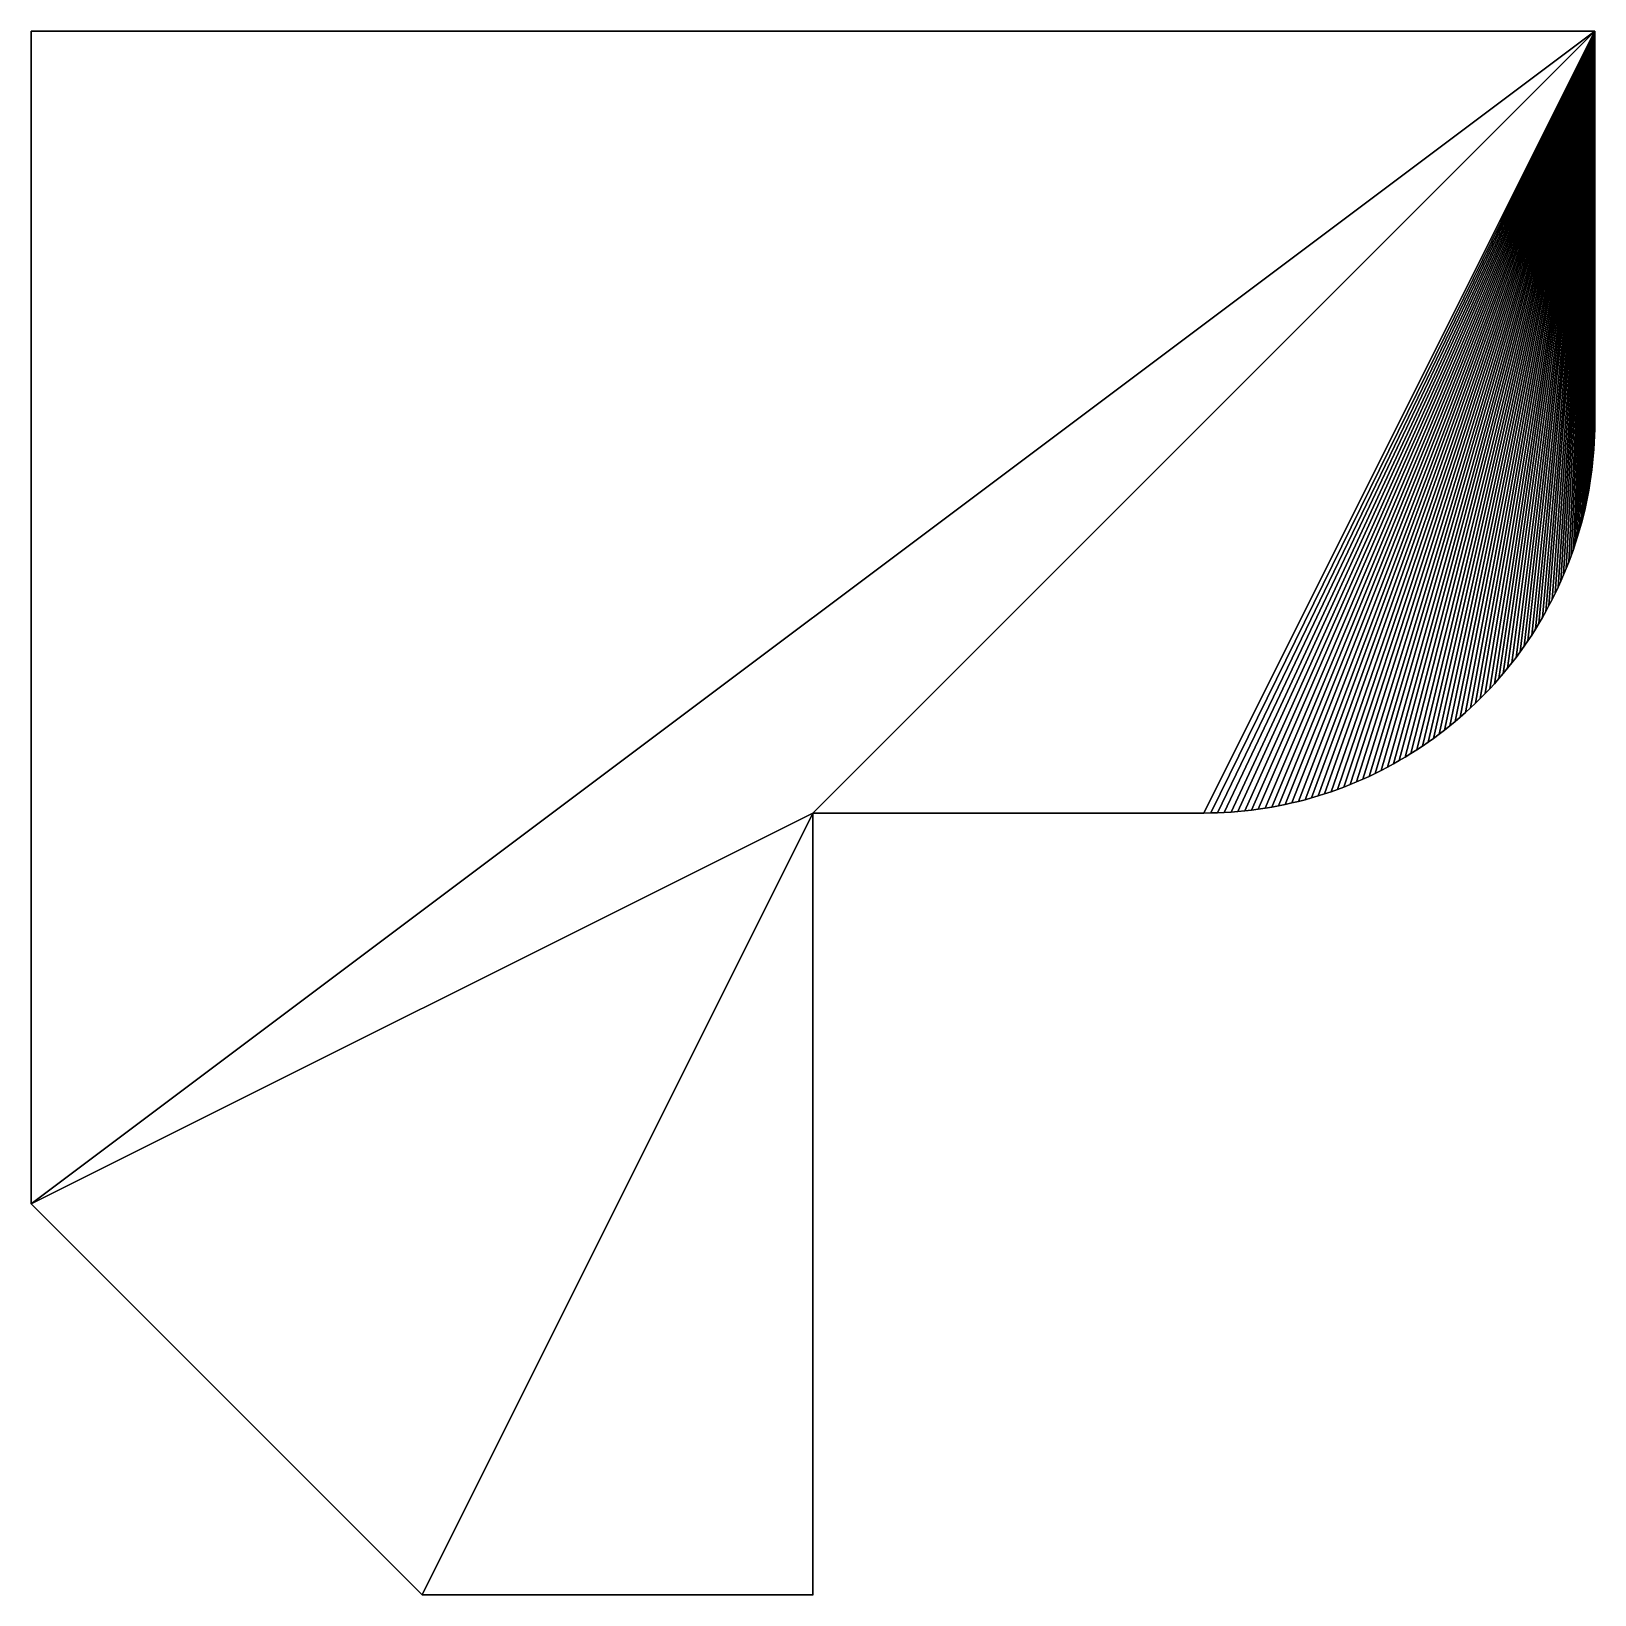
# Model space of a CAD drawing. Header units: metres. Extents: x 0 to 400, y 0 to 400.
import ezdxf

# ---------------------------------------------------------------- set-up
doc = ezdxf.new("R2010")
doc.units = ezdxf.units.M

msp = doc.modelspace()

# ---------------------------------------------------------------- linework, layer by layer
for p, q in [((0, 400, -800), (400, 400, -800)), ((0, 100, -800), (0, 400, -800)), ((0, 400, -1200), (400, 400, -1200)), ((0, 100, -1200), (0, 400, -1200)), ((0, 400, -800), (0, 400, -1200)), ((0, 400, -1200), (400, 400, -1200)), ((400, 400, -800), (0, 400, -800)), ((0, 100, -1200), (0, 400, -1200)), ((0, 400, -1200), (0, 400, -800)), ((0, 400, -800), (0, 100, -800)), ((400, 400, -800), (400, 300, -800)), ((400, 400, -1200), (400, 300, -1200)), ((400, 400, -1200), (400, 400, -800)), ((400, 400, -800), (400, 400, -1200)), ((400, 400, -1200), (400, 300, -1200)), ((400, 300, -800), (400, 400, -800)), ((399.9391, 296.51004, -800), (399.86295, 294.76642, -800)), ((399.9391, 296.51004, -1200), (399.86295, 294.76642, -1200)), ((399.9391, 296.51004, -1200), (399.86295, 294.76642, -1200)), ((399.86295, 294.76642, -800), (399.9391, 296.51004, -800)), ((399.98477, 298.25473, -800), (399.9391, 296.51004, -800)), ((399.98477, 298.25473, -1200), (399.9391, 296.51004, -1200)), ((399.98477, 298.25473, -1200), (399.9391, 296.51004, -1200)), ((399.9391, 296.51004, -800), (399.98477, 298.25473, -800)), ((399.9391, 296.51004, -1200), (399.9391, 296.51004, -800)), ((399.9391, 296.51004, -800), (399.9391, 296.51004, -1200)), ((400, 300.00003, -800), (399.98477, 298.25473, -800)), ((400, 300.00003, -1200), (399.98477, 298.25473, -1200)), ((400, 300.00003, -1200), (399.98477, 298.25473, -1200)), ((399.98477, 298.25473, -800), (400, 300.00003, -800)), ((399.98477, 298.25473, -1200), (399.98477, 298.25473, -800)), ((399.98477, 298.25473, -800), (399.98477, 298.25473, -1200)), ((400, 300, -800), (400, 300.00003, -800)), ((400, 300, -1200), (400, 300.00003, -1200)), ((400, 300, -1200), (400, 300.00003, -1200)), ((400, 300.00003, -1200), (400, 300.00003, -800)), ((400, 300.00003, -800), (400, 300, -800)), ((400, 300.00003, -800), (400, 300.00003, -1200)), ((400, 300, -1200), (400, 300, -800)), ((400, 300, -800), (400, 300, -1200)), ((399.7564, 293.02435, -800), (399.61948, 291.2844, -800)), ((399.7564, 293.02435, -1200), (399.61948, 291.2844, -1200)), ((399.7564, 293.02435, -1200), (399.61948, 291.2844, -1200)), ((399.61948, 291.2844, -800), (399.7564, 293.02435, -800)), ((399.86295, 294.76642, -800), (399.7564, 293.02435, -800)), ((399.86295, 294.76642, -1200), (399.7564, 293.02435, -1200)), ((399.86295, 294.76642, -1200), (399.7564, 293.02435, -1200)), ((399.7564, 293.02435, -800), (399.86295, 294.76642, -800)), ((399.7564, 293.02435, -1200), (399.7564, 293.02435, -800)), ((399.7564, 293.02435, -800), (399.7564, 293.02435, -1200)), ((399.86295, 294.76642, -1200), (399.86295, 294.76642, -800)), ((399.86295, 294.76642, -800), (399.86295, 294.76642, -1200)), ((399.45218, 289.54715, -800), (399.2546, 287.81305, -800)), ((399.45218, 289.54715, -1200), (399.2546, 287.81305, -1200)), ((399.45218, 289.54715, -1200), (399.2546, 287.81305, -1200)), ((399.2546, 287.81305, -800), (399.45218, 289.54715, -800)), ((399.61948, 291.2844, -800), (399.45218, 289.54715, -800)), ((399.61948, 291.2844, -1200), (399.45218, 289.54715, -1200)), ((399.61948, 291.2844, -1200), (399.45218, 289.54715, -1200)), ((399.45218, 289.54715, -800), (399.61948, 291.2844, -800)), ((399.45218, 289.54715, -1200), (399.45218, 289.54715, -800)), ((399.45218, 289.54715, -800), (399.45218, 289.54715, -1200)), ((399.61948, 291.2844, -1200), (399.61948, 291.2844, -800)), ((399.61948, 291.2844, -800), (399.61948, 291.2844, -1200)), ((398.76883, 284.35657, -800), (398.48077, 282.63516, -800)), ((398.76883, 284.35657, -1200), (398.48077, 282.63516, -1200)), ((398.76883, 284.35657, -1200), (398.48077, 282.63516, -1200)), ((398.48077, 282.63516, -800), (398.76883, 284.35657, -800)), ((399.0268, 286.0827, -800), (398.76883, 284.35657, -800)), ((399.0268, 286.0827, -1200), (398.76883, 284.35657, -1200)), ((399.0268, 286.0827, -1200), (398.76883, 284.35657, -1200)), ((398.76883, 284.35657, -800), (399.0268, 286.0827, -800)), ((398.76883, 284.35657, -1200), (398.76883, 284.35657, -800)), ((398.76883, 284.35657, -800), (398.76883, 284.35657, -1200)), ((399.2546, 287.81305, -800), (399.0268, 286.0827, -800)), ((399.2546, 287.81305, -1200), (399.0268, 286.0827, -1200)), ((399.2546, 287.81305, -1200), (399.0268, 286.0827, -1200)), ((399.0268, 286.0827, -800), (399.2546, 287.81305, -800)), ((399.0268, 286.0827, -1200), (399.0268, 286.0827, -800)), ((399.0268, 286.0827, -800), (399.0268, 286.0827, -1200)), ((399.2546, 287.81305, -1200), (399.2546, 287.81305, -800)), ((399.2546, 287.81305, -800), (399.2546, 287.81305, -1200)), ((398.16272, 280.9191, -800), (397.81476, 279.20883, -800)), ((398.16272, 280.9191, -1200), (397.81476, 279.20883, -1200)), ((398.16272, 280.9191, -1200), (397.81476, 279.20883, -1200)), ((397.81476, 279.20883, -800), (398.16272, 280.9191, -800)), ((398.48077, 282.63516, -800), (398.16272, 280.9191, -800)), ((398.48077, 282.63516, -1200), (398.16272, 280.9191, -1200)), ((398.48077, 282.63516, -1200), (398.16272, 280.9191, -1200)), ((398.16272, 280.9191, -800), (398.48077, 282.63516, -800)), ((398.16272, 280.9191, -1200), (398.16272, 280.9191, -800)), ((398.16272, 280.9191, -800), (398.16272, 280.9191, -1200)), ((398.48077, 282.63516, -1200), (398.48077, 282.63516, -800)), ((398.48077, 282.63516, -800), (398.48077, 282.63516, -1200)), ((397.437, 277.50488, -800), (397.02957, 275.80783, -800)), ((397.437, 277.50488, -1200), (397.02957, 275.80783, -1200)), ((397.437, 277.50488, -1200), (397.02957, 275.80783, -1200)), ((397.02957, 275.80783, -800), (397.437, 277.50488, -800)), ((397.81476, 279.20883, -800), (397.437, 277.50488, -800)), ((397.81476, 279.20883, -1200), (397.437, 277.50488, -1200)), ((397.81476, 279.20883, -1200), (397.437, 277.50488, -1200)), ((397.437, 277.50488, -800), (397.81476, 279.20883, -800)), ((397.437, 277.50488, -1200), (397.437, 277.50488, -800)), ((397.437, 277.50488, -800), (397.437, 277.50488, -1200)), ((397.81476, 279.20883, -1200), (397.81476, 279.20883, -800)), ((397.81476, 279.20883, -800), (397.81476, 279.20883, -1200)), ((396.12616, 272.43625, -800), (395.63046, 270.76282, -800)), ((396.12616, 272.43625, -1200), (395.63046, 270.76282, -1200)), ((396.12616, 272.43625, -1200), (395.63046, 270.76282, -1200)), ((395.63046, 270.76282, -800), (396.12616, 272.43625, -800)), ((396.5926, 274.11807, -800), (396.12616, 272.43625, -800)), ((396.5926, 274.11807, -1200), (396.12616, 272.43625, -1200)), ((396.5926, 274.11807, -1200), (396.12616, 272.43625, -1200)), ((396.12616, 272.43625, -800), (396.5926, 274.11807, -800)), ((396.12616, 272.43625, -1200), (396.12616, 272.43625, -800)), ((396.12616, 272.43625, -800), (396.12616, 272.43625, -1200)), ((397.02957, 275.80783, -800), (396.5926, 274.11807, -800)), ((397.02957, 275.80783, -1200), (396.5926, 274.11807, -1200)), ((397.02957, 275.80783, -1200), (396.5926, 274.11807, -1200)), ((396.5926, 274.11807, -800), (397.02957, 275.80783, -800)), ((396.5926, 274.11807, -1200), (396.5926, 274.11807, -800)), ((396.5926, 274.11807, -800), (396.5926, 274.11807, -1200)), ((397.02957, 275.80783, -1200), (397.02957, 275.80783, -800)), ((397.02957, 275.80783, -800), (397.02957, 275.80783, -1200)), ((395.10565, 269.0983, -800), (394.55188, 267.4432, -800)), ((395.10565, 269.0983, -1200), (394.55188, 267.4432, -1200)), ((395.10565, 269.0983, -1200), (394.55188, 267.4432, -1200)), ((394.55188, 267.4432, -800), (395.10565, 269.0983, -800)), ((395.63046, 270.76282, -800), (395.10565, 269.0983, -800)), ((395.63046, 270.76282, -1200), (395.10565, 269.0983, -1200)), ((395.63046, 270.76282, -1200), (395.10565, 269.0983, -1200)), ((395.10565, 269.0983, -800), (395.63046, 270.76282, -800)), ((395.10565, 269.0983, -1200), (395.10565, 269.0983, -800)), ((395.10565, 269.0983, -800), (395.10565, 269.0983, -1200)), ((395.63046, 270.76282, -1200), (395.63046, 270.76282, -800)), ((395.63046, 270.76282, -800), (395.63046, 270.76282, -1200)), ((393.35803, 264.1632, -800), (392.71838, 262.53934, -800)), ((393.35803, 264.1632, -1200), (392.71838, 262.53934, -1200)), ((393.35803, 264.1632, -1200), (392.71838, 262.53934, -1200)), ((392.71838, 262.53934, -800), (393.35803, 264.1632, -800)), ((393.96924, 265.79797, -800), (393.35803, 264.1632, -800)), ((393.96924, 265.79797, -1200), (393.35803, 264.1632, -1200)), ((393.96924, 265.79797, -1200), (393.35803, 264.1632, -1200)), ((393.35803, 264.1632, -800), (393.96924, 265.79797, -800)), ((393.35803, 264.1632, -1200), (393.35803, 264.1632, -800)), ((393.35803, 264.1632, -800), (393.35803, 264.1632, -1200)), ((394.55188, 267.4432, -800), (393.96924, 265.79797, -800)), ((394.55188, 267.4432, -1200), (393.96924, 265.79797, -1200)), ((394.55188, 267.4432, -1200), (393.96924, 265.79797, -1200)), ((393.96924, 265.79797, -800), (394.55188, 267.4432, -800)), ((393.96924, 265.79797, -1200), (393.96924, 265.79797, -800)), ((393.96924, 265.79797, -800), (393.96924, 265.79797, -1200)), ((394.55188, 267.4432, -1200), (394.55188, 267.4432, -800)), ((394.55188, 267.4432, -800), (394.55188, 267.4432, -1200)), ((392.05048, 260.92688, -800), (391.35455, 259.32635, -800)), ((392.05048, 260.92688, -1200), (391.35455, 259.32635, -1200)), ((392.05048, 260.92688, -1200), (391.35455, 259.32635, -1200)), ((391.35455, 259.32635, -800), (392.05048, 260.92688, -800)), ((392.71838, 262.53934, -800), (392.05048, 260.92688, -800)), ((392.71838, 262.53934, -1200), (392.05048, 260.92688, -1200)), ((392.71838, 262.53934, -1200), (392.05048, 260.92688, -1200)), ((392.05048, 260.92688, -800), (392.71838, 262.53934, -800)), ((392.05048, 260.92688, -1200), (392.05048, 260.92688, -800)), ((392.05048, 260.92688, -800), (392.05048, 260.92688, -1200)), ((392.71838, 262.53934, -1200), (392.71838, 262.53934, -800)), ((392.71838, 262.53934, -800), (392.71838, 262.53934, -1200)), ((389.8794, 256.16287, -800), (389.10065, 254.60095, -800)), ((389.8794, 256.16287, -1200), (389.10065, 254.60095, -1200)), ((389.8794, 256.16287, -1200), (389.10065, 254.60095, -1200)), ((389.10065, 254.60095, -800), (389.8794, 256.16287, -800)), ((390.63077, 257.73816, -800), (389.8794, 256.16287, -800)), ((390.63077, 257.73816, -1200), (389.8794, 256.16287, -1200)), ((390.63077, 257.73816, -1200), (389.8794, 256.16287, -1200)), ((389.8794, 256.16287, -800), (390.63077, 257.73816, -800)), ((389.8794, 256.16287, -1200), (389.8794, 256.16287, -800)), ((389.8794, 256.16287, -800), (389.8794, 256.16287, -1200)), ((391.35455, 259.32635, -800), (390.63077, 257.73816, -800)), ((391.35455, 259.32635, -1200), (390.63077, 257.73816, -1200)), ((391.35455, 259.32635, -1200), (390.63077, 257.73816, -1200)), ((390.63077, 257.73816, -800), (391.35455, 259.32635, -800)), ((390.63077, 257.73816, -1200), (390.63077, 257.73816, -800)), ((390.63077, 257.73816, -800), (390.63077, 257.73816, -1200)), ((391.35455, 259.32635, -1200), (391.35455, 259.32635, -800)), ((391.35455, 259.32635, -800), (391.35455, 259.32635, -1200)), ((388.29477, 253.05286, -800), (387.46198, 251.51906, -800)), ((388.29477, 253.05286, -1200), (387.46198, 251.51906, -1200)), ((388.29477, 253.05286, -1200), (387.46198, 251.51906, -1200)), ((387.46198, 251.51906, -800), (388.29477, 253.05286, -800)), ((389.10065, 254.60095, -800), (388.29477, 253.05286, -800)), ((389.10065, 254.60095, -1200), (388.29477, 253.05286, -1200)), ((389.10065, 254.60095, -1200), (388.29477, 253.05286, -1200)), ((388.29477, 253.05286, -800), (389.10065, 254.60095, -800)), ((388.29477, 253.05286, -1200), (388.29477, 253.05286, -800)), ((388.29477, 253.05286, -800), (388.29477, 253.05286, -1200)), ((389.10065, 254.60095, -1200), (389.10065, 254.60095, -800)), ((389.10065, 254.60095, -800), (389.10065, 254.60095, -1200)), ((385.71674, 248.49619, -800), (384.8048, 247.00807, -800)), ((385.71674, 248.49619, -1200), (384.8048, 247.00807, -1200)), ((385.71674, 248.49619, -1200), (384.8048, 247.00807, -1200)), ((384.8048, 247.00807, -800), (385.71674, 248.49619, -800)), ((386.60254, 249.99998, -800), (385.71674, 248.49619, -800)), ((386.60254, 249.99998, -1200), (385.71674, 248.49619, -1200)), ((386.60254, 249.99998, -1200), (385.71674, 248.49619, -1200)), ((385.71674, 248.49619, -800), (386.60254, 249.99998, -800)), ((385.71674, 248.49619, -1200), (385.71674, 248.49619, -800)), ((385.71674, 248.49619, -800), (385.71674, 248.49619, -1200)), ((387.46198, 251.51906, -800), (386.60254, 249.99998, -800)), ((387.46198, 251.51906, -1200), (386.60254, 249.99998, -1200)), ((387.46198, 251.51906, -1200), (386.60254, 249.99998, -1200)), ((386.60254, 249.99998, -800), (387.46198, 251.51906, -800)), ((386.60254, 249.99998, -1200), (386.60254, 249.99998, -800)), ((386.60254, 249.99998, -800), (386.60254, 249.99998, -1200)), ((387.46198, 251.51906, -1200), (387.46198, 251.51906, -800)), ((387.46198, 251.51906, -800), (387.46198, 251.51906, -1200)), ((382.90375, 244.08069, -800), (381.9152, 242.64233, -800)), ((382.90375, 244.08069, -1200), (381.9152, 242.64233, -1200)), ((382.90375, 244.08069, -1200), (381.9152, 242.64233, -1200)), ((381.9152, 242.64233, -800), (382.90375, 244.08069, -800)), ((383.86707, 245.5361, -800), (382.90375, 244.08069, -800)), ((383.86707, 245.5361, -1200), (382.90375, 244.08069, -1200)), ((383.86707, 245.5361, -1200), (382.90375, 244.08069, -1200)), ((382.90375, 244.08069, -800), (383.86707, 245.5361, -800)), ((382.90375, 244.08069, -1200), (382.90375, 244.08069, -800)), ((382.90375, 244.08069, -800), (382.90375, 244.08069, -1200)), ((384.8048, 247.00807, -800), (383.86707, 245.5361, -800)), ((384.8048, 247.00807, -1200), (383.86707, 245.5361, -1200)), ((384.8048, 247.00807, -1200), (383.86707, 245.5361, -1200)), ((383.86707, 245.5361, -800), (384.8048, 247.00807, -800)), ((383.86707, 245.5361, -1200), (383.86707, 245.5361, -800)), ((383.86707, 245.5361, -800), (383.86707, 245.5361, -1200)), ((384.8048, 247.00807, -1200), (384.8048, 247.00807, -800)), ((384.8048, 247.00807, -800), (384.8048, 247.00807, -1200)), ((380.9017, 241.22147, -800), (379.86356, 239.8185, -800)), ((380.9017, 241.22147, -1200), (379.86356, 239.8185, -1200)), ((380.9017, 241.22147, -1200), (379.86356, 239.8185, -1200)), ((379.86356, 239.8185, -800), (380.9017, 241.22147, -800)), ((381.9152, 242.64233, -800), (380.9017, 241.22147, -800)), ((381.9152, 242.64233, -1200), (380.9017, 241.22147, -1200)), ((381.9152, 242.64233, -1200), (380.9017, 241.22147, -1200)), ((380.9017, 241.22147, -800), (381.9152, 242.64233, -800)), ((380.9017, 241.22147, -1200), (380.9017, 241.22147, -800)), ((380.9017, 241.22147, -800), (380.9017, 241.22147, -1200)), ((381.9152, 242.64233, -1200), (381.9152, 242.64233, -800)), ((381.9152, 242.64233, -800), (381.9152, 242.64233, -1200)), ((377.71457, 237.06793, -800), (376.60443, 235.72122, -800)), ((377.71457, 237.06793, -1200), (376.60443, 235.72122, -1200)), ((377.71457, 237.06793, -1200), (376.60443, 235.72122, -1200)), ((376.60443, 235.72122, -800), (377.71457, 237.06793, -800)), ((378.8011, 238.43387, -800), (377.71457, 237.06793, -800)), ((378.8011, 238.43387, -1200), (377.71457, 237.06793, -1200)), ((378.8011, 238.43387, -1200), (377.71457, 237.06793, -1200)), ((377.71457, 237.06793, -800), (378.8011, 238.43387, -800)), ((377.71457, 237.06793, -1200), (377.71457, 237.06793, -800)), ((377.71457, 237.06793, -800), (377.71457, 237.06793, -1200)), ((379.86356, 239.8185, -800), (378.8011, 238.43387, -800)), ((379.86356, 239.8185, -1200), (378.8011, 238.43387, -1200)), ((379.86356, 239.8185, -1200), (378.8011, 238.43387, -1200)), ((378.8011, 238.43387, -800), (379.86356, 239.8185, -800)), ((378.8011, 238.43387, -1200), (378.8011, 238.43387, -800)), ((378.8011, 238.43387, -800), (378.8011, 238.43387, -1200)), ((379.86356, 239.8185, -1200), (379.86356, 239.8185, -800)), ((379.86356, 239.8185, -800), (379.86356, 239.8185, -1200)), ((374.31448, 233.08694, -800), (373.13538, 231.80017, -800)), ((374.31448, 233.08694, -1200), (373.13538, 231.80017, -1200)), ((374.31448, 233.08694, -1200), (373.13538, 231.80017, -1200)), ((373.13538, 231.80017, -800), (374.31448, 233.08694, -800)), ((375.47095, 234.39409, -800), (374.31448, 233.08694, -800)), ((375.47095, 234.39409, -1200), (374.31448, 233.08694, -1200)), ((375.47095, 234.39409, -1200), (374.31448, 233.08694, -1200)), ((374.31448, 233.08694, -800), (375.47095, 234.39409, -800)), ((374.31448, 233.08694, -1200), (374.31448, 233.08694, -800)), ((374.31448, 233.08694, -800), (374.31448, 233.08694, -1200)), ((376.60443, 235.72122, -800), (375.47095, 234.39409, -800)), ((376.60443, 235.72122, -1200), (375.47095, 234.39409, -1200)), ((376.60443, 235.72122, -1200), (375.47095, 234.39409, -1200)), ((375.47095, 234.39409, -800), (376.60443, 235.72122, -800)), ((375.47095, 234.39409, -1200), (375.47095, 234.39409, -800)), ((375.47095, 234.39409, -800), (375.47095, 234.39409, -1200)), ((376.60443, 235.72122, -1200), (376.60443, 235.72122, -800)), ((376.60443, 235.72122, -800), (376.60443, 235.72122, -1200)), ((369.46582, 228.06601, -800), (368.19983, 226.86464, -800)), ((369.46582, 228.06601, -1200), (368.19983, 226.86464, -1200)), ((369.46582, 228.06601, -1200), (368.19983, 226.86464, -1200)), ((368.19983, 226.86464, -800), (369.46582, 228.06601, -800)), ((370.71066, 229.2893, -800), (369.46582, 228.06601, -800)), ((370.71066, 229.2893, -1200), (369.46582, 228.06601, -1200)), ((370.71066, 229.2893, -1200), (369.46582, 228.06601, -1200)), ((369.46582, 228.06601, -800), (370.71066, 229.2893, -800)), ((369.46582, 228.06601, -1200), (369.46582, 228.06601, -800)), ((369.46582, 228.06601, -800), (369.46582, 228.06601, -1200)), ((371.93396, 230.53415, -800), (370.71066, 229.2893, -800)), ((371.93396, 230.53415, -1200), (370.71066, 229.2893, -1200)), ((371.93396, 230.53415, -1200), (370.71066, 229.2893, -1200)), ((370.71066, 229.2893, -800), (371.93396, 230.53415, -800)), ((370.71066, 229.2893, -1200), (370.71066, 229.2893, -800)), ((370.71066, 229.2893, -800), (370.71066, 229.2893, -1200)), ((373.13538, 231.80017, -800), (371.93396, 230.53415, -800)), ((373.13538, 231.80017, -1200), (371.93396, 230.53415, -1200)), ((373.13538, 231.80017, -1200), (371.93396, 230.53415, -1200)), ((371.93396, 230.53415, -800), (373.13538, 231.80017, -800)), ((371.93396, 230.53415, -1200), (371.93396, 230.53415, -800)), ((371.93396, 230.53415, -800), (371.93396, 230.53415, -1200)), ((373.13538, 231.80017, -1200), (373.13538, 231.80017, -800)), ((373.13538, 231.80017, -800), (373.13538, 231.80017, -1200)), ((365.6059, 224.52902, -800), (364.27875, 223.39555, -800)), ((365.6059, 224.52902, -1200), (364.27875, 223.39555, -1200)), ((365.6059, 224.52902, -1200), (364.27875, 223.39555, -1200)), ((364.27875, 223.39555, -800), (365.6059, 224.52902, -800)), ((366.9131, 225.68552, -800), (365.6059, 224.52902, -800)), ((366.9131, 225.68552, -1200), (365.6059, 224.52902, -1200)), ((366.9131, 225.68552, -1200), (365.6059, 224.52902, -1200)), ((365.6059, 224.52902, -800), (366.9131, 225.68552, -800)), ((365.6059, 224.52902, -1200), (365.6059, 224.52902, -800)), ((365.6059, 224.52902, -800), (365.6059, 224.52902, -1200)), ((368.19983, 226.86464, -800), (366.9131, 225.68552, -800)), ((368.19983, 226.86464, -1200), (366.9131, 225.68552, -1200)), ((368.19983, 226.86464, -1200), (366.9131, 225.68552, -1200)), ((366.9131, 225.68552, -800), (368.19983, 226.86464, -800)), ((366.9131, 225.68552, -1200), (366.9131, 225.68552, -800)), ((366.9131, 225.68552, -800), (366.9131, 225.68552, -1200)), ((368.19983, 226.86464, -1200), (368.19983, 226.86464, -800)), ((368.19983, 226.86464, -800), (368.19983, 226.86464, -1200)), ((360.18152, 220.13646, -800), (358.7785, 219.0983, -800)), ((360.18152, 220.13646, -1200), (358.7785, 219.0983, -1200)), ((360.18152, 220.13646, -1200), (358.7785, 219.0983, -1200)), ((358.7785, 219.0983, -800), (360.18152, 220.13646, -800)), ((361.56616, 221.19893, -800), (360.18152, 220.13646, -800)), ((361.56616, 221.19893, -1200), (360.18152, 220.13646, -1200)), ((361.56616, 221.19893, -1200), (360.18152, 220.13646, -1200)), ((360.18152, 220.13646, -800), (361.56616, 221.19893, -800)), ((360.18152, 220.13646, -1200), (360.18152, 220.13646, -800)), ((360.18152, 220.13646, -800), (360.18152, 220.13646, -1200)), ((362.93204, 222.2854, -800), (361.56616, 221.19893, -800)), ((362.93204, 222.2854, -1200), (361.56616, 221.19893, -1200)), ((362.93204, 222.2854, -1200), (361.56616, 221.19893, -1200)), ((361.56616, 221.19893, -800), (362.93204, 222.2854, -800)), ((361.56616, 221.19893, -1200), (361.56616, 221.19893, -800)), ((361.56616, 221.19893, -800), (361.56616, 221.19893, -1200)), ((364.27875, 223.39555, -800), (362.93204, 222.2854, -800)), ((364.27875, 223.39555, -1200), (362.93204, 222.2854, -1200)), ((364.27875, 223.39555, -1200), (362.93204, 222.2854, -1200)), ((362.93204, 222.2854, -800), (364.27875, 223.39555, -800)), ((362.93204, 222.2854, -1200), (362.93204, 222.2854, -800)), ((362.93204, 222.2854, -800), (362.93204, 222.2854, -1200)), ((364.27875, 223.39555, -1200), (364.27875, 223.39555, -800)), ((364.27875, 223.39555, -800), (364.27875, 223.39555, -1200)), ((354.46393, 216.13295, -800), (352.99194, 215.1952, -800)), ((354.46393, 216.13295, -1200), (352.99194, 215.1952, -1200)), ((354.46393, 216.13295, -1200), (352.99194, 215.1952, -1200)), ((352.99194, 215.1952, -800), (354.46393, 216.13295, -800)), ((355.91928, 217.09624, -800), (354.46393, 216.13295, -800)), ((355.91928, 217.09624, -1200), (354.46393, 216.13295, -1200)), ((355.91928, 217.09624, -1200), (354.46393, 216.13295, -1200)), ((354.46393, 216.13295, -800), (355.91928, 217.09624, -800)), ((354.46393, 216.13295, -1200), (354.46393, 216.13295, -800)), ((354.46393, 216.13295, -800), (354.46393, 216.13295, -1200)), ((357.35764, 218.08478, -800), (355.91928, 217.09624, -800)), ((357.35764, 218.08478, -1200), (355.91928, 217.09624, -1200)), ((357.35764, 218.08478, -1200), (355.91928, 217.09624, -1200)), ((355.91928, 217.09624, -800), (357.35764, 218.08478, -800)), ((355.91928, 217.09624, -1200), (355.91928, 217.09624, -800)), ((355.91928, 217.09624, -800), (355.91928, 217.09624, -1200)), ((358.7785, 219.0983, -800), (357.35764, 218.08478, -800)), ((358.7785, 219.0983, -1200), (357.35764, 218.08478, -1200)), ((358.7785, 219.0983, -1200), (357.35764, 218.08478, -1200)), ((357.35764, 218.08478, -800), (358.7785, 219.0983, -800)), ((357.35764, 218.08478, -1200), (357.35764, 218.08478, -800)), ((357.35764, 218.08478, -800), (357.35764, 218.08478, -1200)), ((358.7785, 219.0983, -1200), (358.7785, 219.0983, -800)), ((358.7785, 219.0983, -800), (358.7785, 219.0983, -1200)), ((348.48096, 212.53802, -800), (346.94717, 211.70525, -800)), ((348.48096, 212.53802, -1200), (346.94717, 211.70525, -1200)), ((348.48096, 212.53802, -1200), (346.94717, 211.70525, -1200)), ((346.94717, 211.70525, -800), (348.48096, 212.53802, -800)), ((350, 213.39746, -800), (348.48096, 212.53802, -800)), ((350, 213.39746, -1200), (348.48096, 212.53802, -1200)), ((350, 213.39746, -1200), (348.48096, 212.53802, -1200)), ((348.48096, 212.53802, -800), (350, 213.39746, -800)), ((348.48096, 212.53802, -1200), (348.48096, 212.53802, -800)), ((348.48096, 212.53802, -800), (348.48096, 212.53802, -1200)), ((351.50378, 214.28326, -800), (350, 213.39746, -800)), ((351.50378, 214.28326, -1200), (350, 213.39746, -1200)), ((351.50378, 214.28326, -1200), (350, 213.39746, -1200)), ((350, 213.39746, -800), (351.50378, 214.28326, -800)), ((350, 213.39746, -1200), (350, 213.39746, -800)), ((350, 213.39746, -800), (350, 213.39746, -1200)), ((352.99194, 215.1952, -800), (351.50378, 214.28326, -800)), ((352.99194, 215.1952, -1200), (351.50378, 214.28326, -1200)), ((352.99194, 215.1952, -1200), (351.50378, 214.28326, -1200)), ((351.50378, 214.28326, -800), (352.99194, 215.1952, -800)), ((351.50378, 214.28326, -1200), (351.50378, 214.28326, -800)), ((351.50378, 214.28326, -800), (351.50378, 214.28326, -1200)), ((352.99194, 215.1952, -1200), (352.99194, 215.1952, -800)), ((352.99194, 215.1952, -800), (352.99194, 215.1952, -1200)), ((340.67368, 208.64545, -800), (339.07312, 207.94952, -800)), ((340.67368, 208.64545, -1200), (339.07312, 207.94952, -1200)), ((340.67368, 208.64545, -1200), (339.07312, 207.94952, -1200)), ((339.07312, 207.94952, -800), (340.67368, 208.64545, -800)), ((342.2618, 209.36922, -800), (340.67368, 208.64545, -800)), ((342.2618, 209.36922, -1200), (340.67368, 208.64545, -1200)), ((342.2618, 209.36922, -1200), (340.67368, 208.64545, -1200)), ((340.67368, 208.64545, -800), (342.2618, 209.36922, -800)), ((340.67368, 208.64545, -1200), (340.67368, 208.64545, -800)), ((340.67368, 208.64545, -800), (340.67368, 208.64545, -1200)), ((343.8371, 210.12059, -800), (342.2618, 209.36922, -800)), ((343.8371, 210.12059, -1200), (342.2618, 209.36922, -1200)), ((343.8371, 210.12059, -1200), (342.2618, 209.36922, -1200)), ((342.2618, 209.36922, -800), (343.8371, 210.12059, -800)), ((342.2618, 209.36922, -1200), (342.2618, 209.36922, -800)), ((342.2618, 209.36922, -800), (342.2618, 209.36922, -1200)), ((345.39902, 210.89934, -800), (343.8371, 210.12059, -800)), ((345.39902, 210.89934, -1200), (343.8371, 210.12059, -1200)), ((345.39902, 210.89934, -1200), (343.8371, 210.12059, -1200)), ((343.8371, 210.12059, -800), (345.39902, 210.89934, -800)), ((343.8371, 210.12059, -1200), (343.8371, 210.12059, -800)), ((343.8371, 210.12059, -800), (343.8371, 210.12059, -1200)), ((346.94717, 211.70525, -800), (345.39902, 210.89934, -800)), ((346.94717, 211.70525, -1200), (345.39902, 210.89934, -1200)), ((346.94717, 211.70525, -1200), (345.39902, 210.89934, -1200)), ((345.39902, 210.89934, -800), (346.94717, 211.70525, -800)), ((345.39902, 210.89934, -1200), (345.39902, 210.89934, -800)), ((345.39902, 210.89934, -800), (345.39902, 210.89934, -1200)), ((346.94717, 211.70525, -1200), (346.94717, 211.70525, -800)), ((346.94717, 211.70525, -800), (346.94717, 211.70525, -1200)), ((329.23715, 204.3695, -800), (327.56372, 203.87383, -800)), ((329.23715, 204.3695, -1200), (327.56372, 203.87383, -1200)), ((329.23715, 204.3695, -1200), (327.56372, 203.87383, -1200)), ((327.56372, 203.87383, -800), (329.23715, 204.3695, -800)), ((330.9017, 204.89435, -800), (329.23715, 204.3695, -800)), ((330.9017, 204.89435, -1200), (329.23715, 204.3695, -1200)), ((330.9017, 204.89435, -1200), (329.23715, 204.3695, -1200)), ((329.23715, 204.3695, -800), (330.9017, 204.89435, -800)), ((329.23715, 204.3695, -1200), (329.23715, 204.3695, -800)), ((329.23715, 204.3695, -800), (329.23715, 204.3695, -1200)), ((332.55682, 205.44815, -800), (330.9017, 204.89435, -800)), ((332.55682, 205.44815, -1200), (330.9017, 204.89435, -1200)), ((332.55682, 205.44815, -1200), (330.9017, 204.89435, -1200)), ((330.9017, 204.89435, -800), (332.55682, 205.44815, -800)), ((330.9017, 204.89435, -1200), (330.9017, 204.89435, -800)), ((330.9017, 204.89435, -800), (330.9017, 204.89435, -1200)), ((334.20203, 206.03073, -800), (332.55682, 205.44815, -800)), ((334.20203, 206.03073, -1200), (332.55682, 205.44815, -1200)), ((334.20203, 206.03073, -1200), (332.55682, 205.44815, -1200)), ((332.55682, 205.44815, -800), (334.20203, 206.03073, -800)), ((332.55682, 205.44815, -1200), (332.55682, 205.44815, -800)), ((332.55682, 205.44815, -800), (332.55682, 205.44815, -1200)), ((335.8368, 206.64195, -800), (334.20203, 206.03073, -800)), ((335.8368, 206.64195, -1200), (334.20203, 206.03073, -1200)), ((335.8368, 206.64195, -1200), (334.20203, 206.03073, -1200)), ((334.20203, 206.03073, -800), (335.8368, 206.64195, -800)), ((334.20203, 206.03073, -1200), (334.20203, 206.03073, -800)), ((334.20203, 206.03073, -800), (334.20203, 206.03073, -1200)), ((337.46063, 207.28162, -800), (335.8368, 206.64195, -800)), ((337.46063, 207.28162, -1200), (335.8368, 206.64195, -1200)), ((337.46063, 207.28162, -1200), (335.8368, 206.64195, -1200)), ((335.8368, 206.64195, -800), (337.46063, 207.28162, -800)), ((335.8368, 206.64195, -1200), (335.8368, 206.64195, -800)), ((335.8368, 206.64195, -800), (335.8368, 206.64195, -1200)), ((339.07312, 207.94952, -800), (337.46063, 207.28162, -800)), ((339.07312, 207.94952, -1200), (337.46063, 207.28162, -1200)), ((339.07312, 207.94952, -1200), (337.46063, 207.28162, -1200)), ((337.46063, 207.28162, -800), (339.07312, 207.94952, -800)), ((337.46063, 207.28162, -1200), (337.46063, 207.28162, -800)), ((337.46063, 207.28162, -800), (337.46063, 207.28162, -1200)), ((339.07312, 207.94952, -1200), (339.07312, 207.94952, -800)), ((339.07312, 207.94952, -800), (339.07312, 207.94952, -1200)), ((301.74524, 200.01523, -800), (300, 200, -800)), ((301.74524, 200.01523, -1200), (300, 200, -1200)), ((301.74524, 200.01523, -1200), (300, 200, -1200)), ((300, 200, -800), (301.74524, 200.01523, -800)), ((303.48993, 200.06091, -800), (301.74524, 200.01523, -800)), ((303.48993, 200.06091, -1200), (301.74524, 200.01523, -1200)), ((303.48993, 200.06091, -1200), (301.74524, 200.01523, -1200)), ((301.74524, 200.01523, -800), (303.48993, 200.06091, -800)), ((301.74524, 200.01523, -1200), (301.74524, 200.01523, -800)), ((301.74524, 200.01523, -800), (301.74524, 200.01523, -1200)), ((305.2336, 200.13705, -800), (303.48993, 200.06091, -800)), ((305.2336, 200.13705, -1200), (303.48993, 200.06091, -1200)), ((305.2336, 200.13705, -1200), (303.48993, 200.06091, -1200)), ((303.48993, 200.06091, -800), (305.2336, 200.13705, -800)), ((303.48993, 200.06091, -1200), (303.48993, 200.06091, -800)), ((303.48993, 200.06091, -800), (303.48993, 200.06091, -1200)), ((306.97565, 200.24359, -800), (305.2336, 200.13705, -800)), ((306.97565, 200.24359, -1200), (305.2336, 200.13705, -1200)), ((306.97565, 200.24359, -1200), (305.2336, 200.13705, -1200)), ((305.2336, 200.13705, -800), (306.97565, 200.24359, -800)), ((305.2336, 200.13705, -1200), (305.2336, 200.13705, -800)), ((305.2336, 200.13705, -800), (305.2336, 200.13705, -1200)), ((308.71558, 200.38052, -800), (306.97565, 200.24359, -800)), ((308.71558, 200.38052, -1200), (306.97565, 200.24359, -1200)), ((308.71558, 200.38052, -1200), (306.97565, 200.24359, -1200)), ((306.97565, 200.24359, -800), (308.71558, 200.38052, -800)), ((306.97565, 200.24359, -1200), (306.97565, 200.24359, -800)), ((306.97565, 200.24359, -800), (306.97565, 200.24359, -1200)), ((310.45285, 200.5478, -800), (308.71558, 200.38052, -800)), ((310.45285, 200.5478, -1200), (308.71558, 200.38052, -1200)), ((310.45285, 200.5478, -1200), (308.71558, 200.38052, -1200)), ((308.71558, 200.38052, -800), (310.45285, 200.5478, -800)), ((308.71558, 200.38052, -1200), (308.71558, 200.38052, -800)), ((308.71558, 200.38052, -800), (308.71558, 200.38052, -1200)), ((312.18692, 200.74538, -800), (310.45285, 200.5478, -800)), ((312.18692, 200.74538, -1200), (310.45285, 200.5478, -1200)), ((312.18692, 200.74538, -1200), (310.45285, 200.5478, -1200)), ((310.45285, 200.5478, -800), (312.18692, 200.74538, -800)), ((310.45285, 200.5478, -1200), (310.45285, 200.5478, -800)), ((310.45285, 200.5478, -800), (310.45285, 200.5478, -1200)), ((313.91733, 200.9732, -800), (312.18692, 200.74538, -800)), ((313.91733, 200.9732, -1200), (312.18692, 200.74538, -1200)), ((313.91733, 200.9732, -1200), (312.18692, 200.74538, -1200)), ((312.18692, 200.74538, -800), (313.91733, 200.9732, -800)), ((312.18692, 200.74538, -1200), (312.18692, 200.74538, -800)), ((312.18692, 200.74538, -800), (312.18692, 200.74538, -1200)), ((315.64346, 201.23117, -800), (313.91733, 200.9732, -800)), ((315.64346, 201.23117, -1200), (313.91733, 200.9732, -1200)), ((315.64346, 201.23117, -1200), (313.91733, 200.9732, -1200)), ((313.91733, 200.9732, -800), (315.64346, 201.23117, -800)), ((313.91733, 200.9732, -1200), (313.91733, 200.9732, -800)), ((313.91733, 200.9732, -800), (313.91733, 200.9732, -1200)), ((317.3648, 201.51923, -800), (315.64346, 201.23117, -800)), ((317.3648, 201.51923, -1200), (315.64346, 201.23117, -1200)), ((317.3648, 201.51923, -1200), (315.64346, 201.23117, -1200)), ((315.64346, 201.23117, -800), (317.3648, 201.51923, -800)), ((315.64346, 201.23117, -1200), (315.64346, 201.23117, -800)), ((315.64346, 201.23117, -800), (315.64346, 201.23117, -1200)), ((319.08087, 201.83728, -800), (317.3648, 201.51923, -800)), ((319.08087, 201.83728, -1200), (317.3648, 201.51923, -1200)), ((319.08087, 201.83728, -1200), (317.3648, 201.51923, -1200)), ((317.3648, 201.51923, -800), (319.08087, 201.83728, -800)), ((317.3648, 201.51923, -1200), (317.3648, 201.51923, -800)), ((317.3648, 201.51923, -800), (317.3648, 201.51923, -1200)), ((320.79114, 202.18524, -800), (319.08087, 201.83728, -800)), ((320.79114, 202.18524, -1200), (319.08087, 201.83728, -1200)), ((320.79114, 202.18524, -1200), (319.08087, 201.83728, -1200)), ((319.08087, 201.83728, -800), (320.79114, 202.18524, -800)), ((319.08087, 201.83728, -1200), (319.08087, 201.83728, -800)), ((319.08087, 201.83728, -800), (319.08087, 201.83728, -1200)), ((322.49512, 202.563, -800), (320.79114, 202.18524, -800)), ((322.49512, 202.563, -1200), (320.79114, 202.18524, -1200)), ((322.49512, 202.563, -1200), (320.79114, 202.18524, -1200)), ((320.79114, 202.18524, -800), (322.49512, 202.563, -800)), ((320.79114, 202.18524, -1200), (320.79114, 202.18524, -800)), ((320.79114, 202.18524, -800), (320.79114, 202.18524, -1200)), ((324.1922, 202.97043, -800), (322.49512, 202.563, -800)), ((324.1922, 202.97043, -1200), (322.49512, 202.563, -1200)), ((324.1922, 202.97043, -1200), (322.49512, 202.563, -1200)), ((322.49512, 202.563, -800), (324.1922, 202.97043, -800)), ((322.49512, 202.563, -1200), (322.49512, 202.563, -800)), ((322.49512, 202.563, -800), (322.49512, 202.563, -1200)), ((325.8819, 203.40741, -800), (324.1922, 202.97043, -800)), ((325.8819, 203.40741, -1200), (324.1922, 202.97043, -1200)), ((325.8819, 203.40741, -1200), (324.1922, 202.97043, -1200)), ((324.1922, 202.97043, -800), (325.8819, 203.40741, -800)), ((324.1922, 202.97043, -1200), (324.1922, 202.97043, -800)), ((324.1922, 202.97043, -800), (324.1922, 202.97043, -1200)), ((327.56372, 203.87383, -800), (325.8819, 203.40741, -800)), ((327.56372, 203.87383, -1200), (325.8819, 203.40741, -1200)), ((327.56372, 203.87383, -1200), (325.8819, 203.40741, -1200)), ((325.8819, 203.40741, -800), (327.56372, 203.87383, -800)), ((325.8819, 203.40741, -1200), (325.8819, 203.40741, -800)), ((325.8819, 203.40741, -800), (325.8819, 203.40741, -1200)), ((327.56372, 203.87383, -1200), (327.56372, 203.87383, -800)), ((327.56372, 203.87383, -800), (327.56372, 203.87383, -1200)), ((300, 200, -800), (200, 200, -800)), ((200, 200, -800), (200, 0, -800)), ((300, 200, -1200), (200, 200, -1200)), ((200, 200, -1200), (200, 0, -1200)), ((300, 200, -1200), (200, 200, -1200)), ((200, 200, -1200), (200, 200, -800)), ((200, 200, -800), (300, 200, -800)), ((200, 200, -800), (200, 200, -1200)), ((200, 200, -1200), (200, 0, -1200)), ((200, 0, -800), (200, 200, -800)), ((300, 200, -1200), (300, 200, -800)), ((300, 200, -800), (300, 200, -1200)), ((100, 0, -800), (0, 100, -800)), ((100, 0, -1200), (0, 100, -1200)), ((100, 0, -1200), (0, 100, -1200)), ((0, 100, -1200), (0, 100, -800)), ((0, 100, -800), (100, 0, -800)), ((0, 100, -800), (0, 100, -1200)), ((200, 0, -800), (100, 0, -800)), ((200, 0, -1200), (100, 0, -1200)), ((200, 0, -1200), (100, 0, -1200)), ((100, 0, -1200), (100, 0, -800)), ((100, 0, -800), (200, 0, -800)), ((100, 0, -800), (100, 0, -1200)), ((200, 0, -1200), (200, 0, -800)), ((200, 0, -800), (200, 0, -1200))]:
    msp.add_line(p, q)
for points in [[(200, 200, -800), (0, 100, -800), (400, 400, -800), (400.0001, 400.0001, -799.9999)], [(400, 400, -800), (0, 100, -800), (0, 400, -800), (0.0001, 400.0001, -799.9999)], [(200, 200, -1200), (0, 100, -1200), (400, 400, -1200), (400.0001, 400.0001, -1199.9999)], [(400, 400, -1200), (0, 100, -1200), (0, 400, -1200), (0.0001, 400.0001, -1199.9999)], [(0, 400, -800), (0, 400, -1200), (400, 400, -800), (400.0001, 400.0001, -799.9999)], [(0, 400, -1200), (400, 400, -1200), (400, 400, -800), (400.0001, 400.0001, -799.9999)], [(0, 100, -800), (0, 100, -1200), (0, 400, -800), (0.0001, 400.0001, -799.9999)], [(0, 100, -1200), (0, 400, -1200), (0, 400, -800), (0.0001, 400.0001, -799.9999)], [(200, 200, -800), (400, 400, -800), (300, 200, -800), (300.0001, 200.0001, -799.9999)], [(200, 200, -1200), (400, 400, -1200), (300, 200, -1200), (300.0001, 200.0001, -1199.9999)], [(400, 400, -800), (301.74524, 200.01523, -800), (300, 200, -800), (300.0001, 200.0001, -799.9999)], [(400, 400, -1200), (301.74524, 200.01523, -1200), (300, 200, -1200), (300.0001, 200.0001, -1199.9999)], [(400, 400, -800), (303.48993, 200.06091, -800), (301.74524, 200.01523, -800), (301.74533, 200.01534, -799.9999)], [(400, 400, -1200), (303.48993, 200.06091, -1200), (301.74524, 200.01523, -1200), (301.74533, 200.01534, -1199.9999)], [(400, 400, -800), (305.2336, 200.13705, -800), (303.48993, 200.06091, -800), (303.49002, 200.06102, -799.9999)], [(400, 400, -1200), (305.2336, 200.13705, -1200), (303.48993, 200.06091, -1200), (303.49002, 200.06102, -1199.9999)], [(400, 400, -800), (306.97565, 200.24359, -800), (305.2336, 200.13705, -800), (305.2337, 200.13716, -799.9999)], [(400, 400, -1200), (306.97565, 200.24359, -1200), (305.2336, 200.13705, -1200), (305.2337, 200.13716, -1199.9999)], [(400, 400, -800), (308.71558, 200.38052, -800), (306.97565, 200.24359, -800), (306.97574, 200.2437, -799.9999)], [(400, 400, -1200), (308.71558, 200.38052, -1200), (306.97565, 200.24359, -1200), (306.97574, 200.2437, -1199.9999)], [(400, 400, -800), (310.45285, 200.5478, -800), (308.71558, 200.38052, -800), (308.71567, 200.38063, -799.9999)], [(400, 400, -1200), (310.45285, 200.5478, -1200), (308.71558, 200.38052, -1200), (308.71567, 200.38063, -1199.9999)], [(400, 400, -800), (312.18692, 200.74538, -800), (310.45285, 200.5478, -800), (310.45294, 200.54791, -799.9999)], [(400, 400, -1200), (312.18692, 200.74538, -1200), (310.45285, 200.5478, -1200), (310.45294, 200.54791, -1199.9999)], [(400, 400, -800), (313.91733, 200.9732, -800), (312.18692, 200.74538, -800), (312.187, 200.74548, -799.9999)], [(400, 400, -1200), (313.91733, 200.9732, -1200), (312.18692, 200.74538, -1200), (312.187, 200.74548, -1199.9999)], [(400, 400, -800), (315.64346, 201.23117, -800), (313.91733, 200.9732, -800), (313.91742, 200.97331, -799.9999)], [(400, 400, -1200), (315.64346, 201.23117, -1200), (313.91733, 200.9732, -1200), (313.91742, 200.97331, -1199.9999)], [(400, 400, -800), (317.3648, 201.51923, -800), (315.64346, 201.23117, -800), (315.64355, 201.23128, -799.9999)], [(400, 400, -1200), (317.3648, 201.51923, -1200), (315.64346, 201.23117, -1200), (315.64355, 201.23128, -1199.9999)], [(400, 400, -800), (319.08087, 201.83728, -800), (317.3648, 201.51923, -800), (317.3649, 201.51933, -799.9999)], [(400, 400, -1200), (319.08087, 201.83728, -1200), (317.3648, 201.51923, -1200), (317.3649, 201.51933, -1199.9999)], [(400, 400, -800), (320.79114, 202.18524, -800), (319.08087, 201.83728, -800), (319.08096, 201.83739, -799.9999)], [(400, 400, -1200), (320.79114, 202.18524, -1200), (319.08087, 201.83728, -1200), (319.08096, 201.83739, -1199.9999)], [(400, 400, -800), (322.49512, 202.563, -800), (320.79114, 202.18524, -800), (320.79123, 202.18535, -799.9999)], [(400, 400, -1200), (322.49512, 202.563, -1200), (320.79114, 202.18524, -1200), (320.79123, 202.18535, -1199.9999)], [(400, 400, -800), (324.1922, 202.97043, -800), (322.49512, 202.563, -800), (322.4952, 202.56311, -799.9999)], [(400, 400, -1200), (324.1922, 202.97043, -1200), (322.49512, 202.563, -1200), (322.4952, 202.56311, -1199.9999)], [(400, 400, -800), (325.8819, 203.40741, -800), (324.1922, 202.97043, -800), (324.1923, 202.97054, -799.9999)], [(400, 400, -1200), (325.8819, 203.40741, -1200), (324.1922, 202.97043, -1200), (324.1923, 202.97054, -1199.9999)], [(400, 400, -800), (327.56372, 203.87383, -800), (325.8819, 203.40741, -800), (325.882, 203.40752, -799.9999)], [(400, 400, -1200), (327.56372, 203.87383, -1200), (325.8819, 203.40741, -1200), (325.882, 203.40752, -1199.9999)], [(400, 400, -800), (329.23715, 204.3695, -800), (327.56372, 203.87383, -800), (327.5638, 203.87393, -799.9999)], [(400, 400, -1200), (329.23715, 204.3695, -1200), (327.56372, 203.87383, -1200), (327.5638, 203.87393, -1199.9999)], [(400, 400, -800), (330.9017, 204.89435, -800), (329.23715, 204.3695, -800), (329.23724, 204.36961, -799.9999)], [(400, 400, -1200), (330.9017, 204.89435, -1200), (329.23715, 204.3695, -1200), (329.23724, 204.36961, -1199.9999)], [(400, 400, -800), (332.55682, 205.44815, -800), (330.9017, 204.89435, -800), (330.9018, 204.89445, -799.9999)], [(400, 400, -1200), (332.55682, 205.44815, -1200), (330.9017, 204.89435, -1200), (330.9018, 204.89445, -1199.9999)], [(400, 400, -800), (334.20203, 206.03073, -800), (332.55682, 205.44815, -800), (332.55692, 205.44826, -799.9999)], [(400, 400, -1200), (334.20203, 206.03073, -1200), (332.55682, 205.44815, -1200), (332.55692, 205.44826, -1199.9999)], [(400, 400, -800), (335.8368, 206.64195, -800), (334.20203, 206.03073, -800), (334.20212, 206.03084, -799.9999)], [(400, 400, -1200), (335.8368, 206.64195, -1200), (334.20203, 206.03073, -1200), (334.20212, 206.03084, -1199.9999)], [(400, 400, -800), (337.46063, 207.28162, -800), (335.8368, 206.64195, -800), (335.83688, 206.64206, -799.9999)], [(400, 400, -1200), (337.46063, 207.28162, -1200), (335.8368, 206.64195, -1200), (335.83688, 206.64206, -1199.9999)], [(400, 400, -800), (339.07312, 207.94952, -800), (337.46063, 207.28162, -800), (337.46072, 207.28172, -799.9999)], [(400, 400, -1200), (339.07312, 207.94952, -1200), (337.46063, 207.28162, -1200), (337.46072, 207.28172, -1199.9999)], [(400, 400, -800), (340.67368, 208.64545, -800), (339.07312, 207.94952, -800), (339.0732, 207.94963, -799.9999)], [(400, 400, -1200), (340.67368, 208.64545, -1200), (339.07312, 207.94952, -1200), (339.0732, 207.94963, -1199.9999)], [(400, 400, -800), (342.2618, 209.36922, -800), (340.67368, 208.64545, -800), (340.67377, 208.64555, -799.9999)], [(400, 400, -1200), (342.2618, 209.36922, -1200), (340.67368, 208.64545, -1200), (340.67377, 208.64555, -1199.9999)], [(400, 400, -800), (343.8371, 210.12059, -800), (342.2618, 209.36922, -800), (342.2619, 209.36932, -799.9999)], [(400, 400, -1200), (343.8371, 210.12059, -1200), (342.2618, 209.36922, -1200), (342.2619, 209.36932, -1199.9999)], [(400, 400, -800), (345.39902, 210.89934, -800), (343.8371, 210.12059, -800), (343.8372, 210.1207, -799.9999)], [(400, 400, -1200), (345.39902, 210.89934, -1200), (343.8371, 210.12059, -1200), (343.8372, 210.1207, -1199.9999)], [(400, 400, -800), (346.94717, 211.70525, -800), (345.39902, 210.89934, -800), (345.3991, 210.89944, -799.9999)], [(400, 400, -1200), (346.94717, 211.70525, -1200), (345.39902, 210.89934, -1200), (345.3991, 210.89944, -1199.9999)], [(400, 400, -800), (348.48096, 212.53802, -800), (346.94717, 211.70525, -800), (346.94727, 211.70535, -799.9999)], [(400, 400, -1200), (348.48096, 212.53802, -1200), (346.94717, 211.70525, -1200), (346.94727, 211.70535, -1199.9999)], [(400, 400, -800), (350, 213.39746, -800), (348.48096, 212.53802, -800), (348.48105, 212.53813, -799.9999)], [(400, 400, -1200), (350, 213.39746, -1200), (348.48096, 212.53802, -1200), (348.48105, 212.53813, -1199.9999)], [(400, 400, -800), (351.50378, 214.28326, -800), (350, 213.39746, -800), (350.0001, 213.39757, -799.9999)], [(400, 400, -1200), (351.50378, 214.28326, -1200), (350, 213.39746, -1200), (350.0001, 213.39757, -1199.9999)], [(400, 400, -800), (352.99194, 215.1952, -800), (351.50378, 214.28326, -800), (351.50388, 214.28337, -799.9999)], [(400, 400, -1200), (352.99194, 215.1952, -1200), (351.50378, 214.28326, -1200), (351.50388, 214.28337, -1199.9999)], [(400, 400, -800), (354.46393, 216.13295, -800), (352.99194, 215.1952, -800), (352.99203, 215.19531, -799.9999)], [(400, 400, -1200), (354.46393, 216.13295, -1200), (352.99194, 215.1952, -1200), (352.99203, 215.19531, -1199.9999)], [(400, 400, -800), (355.91928, 217.09624, -800), (354.46393, 216.13295, -800), (354.46402, 216.13306, -799.9999)], [(400, 400, -1200), (355.91928, 217.09624, -1200), (354.46393, 216.13295, -1200), (354.46402, 216.13306, -1199.9999)], [(400, 400, -800), (357.35764, 218.08478, -800), (355.91928, 217.09624, -800), (355.91937, 217.09634, -799.9999)], [(400, 400, -1200), (357.35764, 218.08478, -1200), (355.91928, 217.09624, -1200), (355.91937, 217.09634, -1199.9999)], [(400, 400, -800), (358.7785, 219.0983, -800), (357.35764, 218.08478, -800), (357.35773, 218.08488, -799.9999)], [(400, 400, -1200), (358.7785, 219.0983, -1200), (357.35764, 218.08478, -1200), (357.35773, 218.08488, -1199.9999)], [(400, 400, -800), (360.18152, 220.13646, -800), (358.7785, 219.0983, -800), (358.7786, 219.0984, -799.9999)], [(400, 400, -1200), (360.18152, 220.13646, -1200), (358.7785, 219.0983, -1200), (358.7786, 219.0984, -1199.9999)], [(400, 400, -800), (361.56616, 221.19893, -800), (360.18152, 220.13646, -800), (360.1816, 220.13657, -799.9999)], [(400, 400, -1200), (361.56616, 221.19893, -1200), (360.18152, 220.13646, -1200), (360.1816, 220.13657, -1199.9999)], [(400, 400, -800), (362.93204, 222.2854, -800), (361.56616, 221.19893, -800), (361.56625, 221.19904, -799.9999)], [(400, 400, -1200), (362.93204, 222.2854, -1200), (361.56616, 221.19893, -1200), (361.56625, 221.19904, -1199.9999)], [(400, 400, -800), (364.27875, 223.39555, -800), (362.93204, 222.2854, -800), (362.93213, 222.2855, -799.9999)], [(400, 400, -1200), (364.27875, 223.39555, -1200), (362.93204, 222.2854, -1200), (362.93213, 222.2855, -1199.9999)], [(400, 400, -800), (365.6059, 224.52902, -800), (364.27875, 223.39555, -800), (364.27884, 223.39566, -799.9999)], [(400, 400, -1200), (365.6059, 224.52902, -1200), (364.27875, 223.39555, -1200), (364.27884, 223.39566, -1199.9999)], [(400, 400, -800), (366.9131, 225.68552, -800), (365.6059, 224.52902, -800), (365.606, 224.52913, -799.9999)], [(400, 400, -1200), (366.9131, 225.68552, -1200), (365.6059, 224.52902, -1200), (365.606, 224.52913, -1199.9999)], [(400, 400, -800), (368.19983, 226.86464, -800), (366.9131, 225.68552, -800), (366.91318, 225.68562, -799.9999)], [(400, 400, -1200), (368.19983, 226.86464, -1200), (366.9131, 225.68552, -1200), (366.91318, 225.68562, -1199.9999)], [(400, 400, -800), (369.46582, 228.06601, -800), (368.19983, 226.86464, -800), (368.19992, 226.86475, -799.9999)], [(400, 400, -1200), (369.46582, 228.06601, -1200), (368.19983, 226.86464, -1200), (368.19992, 226.86475, -1199.9999)], [(400, 400, -800), (370.71066, 229.2893, -800), (369.46582, 228.06601, -800), (369.4659, 228.06612, -799.9999)], [(400, 400, -1200), (370.71066, 229.2893, -1200), (369.46582, 228.06601, -1200), (369.4659, 228.06612, -1199.9999)], [(400, 400, -800), (371.93396, 230.53415, -800), (370.71066, 229.2893, -800), (370.71075, 229.28941, -799.9999)], [(400, 400, -1200), (371.93396, 230.53415, -1200), (370.71066, 229.2893, -1200), (370.71075, 229.28941, -1199.9999)], [(400, 400, -800), (373.13538, 231.80017, -800), (371.93396, 230.53415, -800), (371.93405, 230.53426, -799.9999)], [(400, 400, -1200), (373.13538, 231.80017, -1200), (371.93396, 230.53415, -1200), (371.93405, 230.53426, -1199.9999)], [(400, 400, -800), (374.31448, 233.08694, -800), (373.13538, 231.80017, -800), (373.13547, 231.80028, -799.9999)], [(400, 400, -1200), (374.31448, 233.08694, -1200), (373.13538, 231.80017, -1200), (373.13547, 231.80028, -1199.9999)], [(400, 400, -800), (375.47095, 234.39409, -800), (374.31448, 233.08694, -800), (374.31458, 233.08705, -799.9999)], [(400, 400, -1200), (375.47095, 234.39409, -1200), (374.31448, 233.08694, -1200), (374.31458, 233.08705, -1199.9999)], [(400, 400, -800), (376.60443, 235.72122, -800), (375.47095, 234.39409, -800), (375.47104, 234.3942, -799.9999)], [(400, 400, -1200), (376.60443, 235.72122, -1200), (375.47095, 234.39409, -1200), (375.47104, 234.3942, -1199.9999)], [(400, 400, -800), (377.71457, 237.06793, -800), (376.60443, 235.72122, -800), (376.60452, 235.72133, -799.9999)], [(400, 400, -1200), (377.71457, 237.06793, -1200), (376.60443, 235.72122, -1200), (376.60452, 235.72133, -1199.9999)], [(400, 400, -800), (378.8011, 238.43387, -800), (377.71457, 237.06793, -800), (377.71466, 237.06804, -799.9999)], [(400, 400, -1200), (378.8011, 238.43387, -1200), (377.71457, 237.06793, -1200), (377.71466, 237.06804, -1199.9999)], [(400, 400, -800), (379.86356, 239.8185, -800), (378.8011, 238.43387, -800), (378.80118, 238.43398, -799.9999)], [(400, 400, -1200), (379.86356, 239.8185, -1200), (378.8011, 238.43387, -1200), (378.80118, 238.43398, -1199.9999)], [(400, 400, -800), (380.9017, 241.22147, -800), (379.86356, 239.8185, -800), (379.86365, 239.8186, -799.9999)], [(400, 400, -1200), (380.9017, 241.22147, -1200), (379.86356, 239.8185, -1200), (379.86365, 239.8186, -1199.9999)], [(400, 400, -800), (381.9152, 242.64233, -800), (380.9017, 241.22147, -800), (380.9018, 241.22157, -799.9999)], [(400, 400, -1200), (381.9152, 242.64233, -1200), (380.9017, 241.22147, -1200), (380.9018, 241.22157, -1199.9999)], [(400, 400, -800), (382.90375, 244.08069, -800), (381.9152, 242.64233, -800), (381.91528, 242.64244, -799.9999)], [(400, 400, -1200), (382.90375, 244.08069, -1200), (381.9152, 242.64233, -1200), (381.91528, 242.64244, -1199.9999)], [(400, 400, -800), (383.86707, 245.5361, -800), (382.90375, 244.08069, -800), (382.90384, 244.0808, -799.9999)], [(400, 400, -1200), (383.86707, 245.5361, -1200), (382.90375, 244.08069, -1200), (382.90384, 244.0808, -1199.9999)], [(400, 400, -800), (384.8048, 247.00807, -800), (383.86707, 245.5361, -800), (383.86716, 245.53621, -799.9999)], [(400, 400, -1200), (384.8048, 247.00807, -1200), (383.86707, 245.5361, -1200), (383.86716, 245.53621, -1199.9999)], [(400, 400, -800), (385.71674, 248.49619, -800), (384.8048, 247.00807, -800), (384.8049, 247.00818, -799.9999)], [(400, 400, -1200), (385.71674, 248.49619, -1200), (384.8048, 247.00807, -1200), (384.8049, 247.00818, -1199.9999)], [(400, 400, -800), (386.60254, 249.99998, -800), (385.71674, 248.49619, -800), (385.71683, 248.49629, -799.9999)], [(400, 400, -1200), (386.60254, 249.99998, -1200), (385.71674, 248.49619, -1200), (385.71683, 248.49629, -1199.9999)], [(400, 400, -800), (387.46198, 251.51906, -800), (386.60254, 249.99998, -800), (386.60263, 250.00009, -799.9999)], [(400, 400, -1200), (387.46198, 251.51906, -1200), (386.60254, 249.99998, -1200), (386.60263, 250.00009, -1199.9999)], [(400, 400, -800), (388.29477, 253.05286, -800), (387.46198, 251.51906, -800), (387.46207, 251.51917, -799.9999)], [(400, 400, -1200), (388.29477, 253.05286, -1200), (387.46198, 251.51906, -1200), (387.46207, 251.51917, -1199.9999)], [(400, 400, -800), (389.10065, 254.60095, -800), (388.29477, 253.05286, -800), (388.29486, 253.05296, -799.9999)], [(400, 400, -1200), (389.10065, 254.60095, -1200), (388.29477, 253.05286, -1200), (388.29486, 253.05296, -1199.9999)], [(400, 400, -800), (389.8794, 256.16287, -800), (389.10065, 254.60095, -800), (389.10074, 254.60106, -799.9999)], [(400, 400, -1200), (389.8794, 256.16287, -1200), (389.10065, 254.60095, -1200), (389.10074, 254.60106, -1199.9999)], [(400, 400, -800), (390.63077, 257.73816, -800), (389.8794, 256.16287, -800), (389.8795, 256.16296, -799.9999)], [(400, 400, -1200), (390.63077, 257.73816, -1200), (389.8794, 256.16287, -1200), (389.8795, 256.16296, -1199.9999)], [(400, 400, -800), (391.35455, 259.32635, -800), (390.63077, 257.73816, -800), (390.63086, 257.73825, -799.9999)], [(400, 400, -1200), (391.35455, 259.32635, -1200), (390.63077, 257.73816, -1200), (390.63086, 257.73825, -1199.9999)], [(400, 400, -800), (392.05048, 260.92688, -800), (391.35455, 259.32635, -800), (391.35464, 259.32645, -799.9999)], [(400, 400, -1200), (392.05048, 260.92688, -1200), (391.35455, 259.32635, -1200), (391.35464, 259.32645, -1199.9999)], [(400, 400, -800), (392.71838, 262.53934, -800), (392.05048, 260.92688, -800), (392.05057, 260.92697, -799.9999)], [(400, 400, -1200), (392.71838, 262.53934, -1200), (392.05048, 260.92688, -1200), (392.05057, 260.92697, -1199.9999)], [(400, 400, -800), (393.35803, 264.1632, -800), (392.71838, 262.53934, -800), (392.71848, 262.53943, -799.9999)], [(400, 400, -1200), (393.35803, 264.1632, -1200), (392.71838, 262.53934, -1200), (392.71848, 262.53943, -1199.9999)], [(400, 400, -800), (393.96924, 265.79797, -800), (393.35803, 264.1632, -800), (393.35812, 264.1633, -799.9999)], [(400, 400, -1200), (393.96924, 265.79797, -1200), (393.35803, 264.1632, -1200), (393.35812, 264.1633, -1199.9999)], [(400, 400, -800), (394.55188, 267.4432, -800), (393.96924, 265.79797, -800), (393.96933, 265.79807, -799.9999)], [(400, 400, -1200), (394.55188, 267.4432, -1200), (393.96924, 265.79797, -1200), (393.96933, 265.79807, -1199.9999)], [(400, 400, -800), (395.10565, 269.0983, -800), (394.55188, 267.4432, -800), (394.55197, 267.4433, -799.9999)], [(400, 400, -1200), (395.10565, 269.0983, -1200), (394.55188, 267.4432, -1200), (394.55197, 267.4433, -1199.9999)], [(400, 400, -800), (395.63046, 270.76282, -800), (395.10565, 269.0983, -800), (395.10574, 269.0984, -799.9999)], [(400, 400, -1200), (395.63046, 270.76282, -1200), (395.10565, 269.0983, -1200), (395.10574, 269.0984, -1199.9999)], [(400, 400, -800), (396.12616, 272.43625, -800), (395.63046, 270.76282, -800), (395.63055, 270.7629, -799.9999)], [(400, 400, -1200), (396.12616, 272.43625, -1200), (395.63046, 270.76282, -1200), (395.63055, 270.7629, -1199.9999)], [(400, 400, -800), (396.5926, 274.11807, -800), (396.12616, 272.43625, -800), (396.12625, 272.43634, -799.9999)], [(400, 400, -1200), (396.5926, 274.11807, -1200), (396.12616, 272.43625, -1200), (396.12625, 272.43634, -1199.9999)], [(400, 400, -800), (397.02957, 275.80783, -800), (396.5926, 274.11807, -800), (396.59268, 274.11816, -799.9999)], [(400, 400, -1200), (397.02957, 275.80783, -1200), (396.5926, 274.11807, -1200), (396.59268, 274.11816, -1199.9999)], [(400, 400, -800), (397.437, 277.50488, -800), (397.02957, 275.80783, -800), (397.02966, 275.80792, -799.9999)], [(400, 400, -1200), (397.437, 277.50488, -1200), (397.02957, 275.80783, -1200), (397.02966, 275.80792, -1199.9999)], [(400, 400, -800), (397.81476, 279.20883, -800), (397.437, 277.50488, -800), (397.4371, 277.50497, -799.9999)], [(400, 400, -1200), (397.81476, 279.20883, -1200), (397.437, 277.50488, -1200), (397.4371, 277.50497, -1199.9999)], [(400, 400, -800), (398.16272, 280.9191, -800), (397.81476, 279.20883, -800), (397.81485, 279.20892, -799.9999)], [(400, 400, -1200), (398.16272, 280.9191, -1200), (397.81476, 279.20883, -1200), (397.81485, 279.20892, -1199.9999)], [(400, 400, -800), (398.48077, 282.63516, -800), (398.16272, 280.9191, -800), (398.1628, 280.9192, -799.9999)], [(400, 400, -1200), (398.48077, 282.63516, -1200), (398.16272, 280.9191, -1200), (398.1628, 280.9192, -1199.9999)], [(400, 400, -800), (398.76883, 284.35657, -800), (398.48077, 282.63516, -800), (398.48087, 282.63525, -799.9999)], [(400, 400, -1200), (398.76883, 284.35657, -1200), (398.48077, 282.63516, -1200), (398.48087, 282.63525, -1199.9999)], [(400, 400, -800), (399.0268, 286.0827, -800), (398.76883, 284.35657, -800), (398.76892, 284.35666, -799.9999)], [(400, 400, -1200), (399.0268, 286.0827, -1200), (398.76883, 284.35657, -1200), (398.76892, 284.35666, -1199.9999)], [(400, 400, -800), (399.2546, 287.81305, -800), (399.0268, 286.0827, -800), (399.0269, 286.0828, -799.9999)], [(400, 400, -1200), (399.2546, 287.81305, -1200), (399.0268, 286.0827, -1200), (399.0269, 286.0828, -1199.9999)], [(400, 400, -800), (399.45218, 289.54715, -800), (399.2546, 287.81305, -800), (399.2547, 287.81314, -799.9999)], [(400, 400, -1200), (399.45218, 289.54715, -1200), (399.2546, 287.81305, -1200), (399.2547, 287.81314, -1199.9999)], [(400, 400, -800), (399.61948, 291.2844, -800), (399.45218, 289.54715, -800), (399.45227, 289.54724, -799.9999)], [(400, 400, -1200), (399.61948, 291.2844, -1200), (399.45218, 289.54715, -1200), (399.45227, 289.54724, -1199.9999)], [(400, 400, -800), (399.7564, 293.02435, -800), (399.61948, 291.2844, -800), (399.61957, 291.2845, -799.9999)], [(400, 400, -1200), (399.7564, 293.02435, -1200), (399.61948, 291.2844, -1200), (399.61957, 291.2845, -1199.9999)], [(400, 400, -800), (399.86295, 294.76642, -800), (399.7564, 293.02435, -800), (399.7565, 293.02444, -799.9999)], [(400, 400, -1200), (399.86295, 294.76642, -1200), (399.7564, 293.02435, -1200), (399.7565, 293.02444, -1199.9999)], [(400, 400, -800), (399.9391, 296.51004, -800), (399.86295, 294.76642, -800), (399.86304, 294.7665, -799.9999)], [(400, 400, -1200), (399.9391, 296.51004, -1200), (399.86295, 294.76642, -1200), (399.86304, 294.7665, -1199.9999)], [(400, 400, -800), (399.98477, 298.25473, -800), (399.9391, 296.51004, -800), (399.93918, 296.51013, -799.9999)], [(400, 400, -1200), (399.98477, 298.25473, -1200), (399.9391, 296.51004, -1200), (399.93918, 296.51013, -1199.9999)], [(400, 400, -800), (400, 300.00003, -800), (399.98477, 298.25473, -800), (399.98486, 298.25482, -799.9999)], [(400, 400, -1200), (400, 300.00003, -1200), (399.98477, 298.25473, -1200), (399.98486, 298.25482, -1199.9999)], [(400, 400, -800), (400, 400, -1200), (400, 300, -800), (400.0001, 300.0001, -799.9999)], [(400, 400, -1200), (400, 300, -1200), (400, 300, -800), (400.0001, 300.0001, -799.9999)], [(400, 300, -800), (400, 300, -1200), (400, 300.00003, -800), (400.0001, 300.00012, -799.9999)], [(400, 300, -1200), (400, 300.00003, -1200), (400, 300.00003, -800), (400.0001, 300.00012, -799.9999)], [(399.9391, 296.51004, -800), (399.9391, 296.51004, -1200), (399.86295, 294.76642, -800), (399.86304, 294.7665, -799.9999)], [(399.9391, 296.51004, -1200), (399.86295, 294.76642, -1200), (399.86295, 294.76642, -800), (399.86304, 294.7665, -799.9999)], [(399.98477, 298.25473, -800), (399.98477, 298.25473, -1200), (399.9391, 296.51004, -800), (399.93918, 296.51013, -799.9999)], [(399.98477, 298.25473, -1200), (399.9391, 296.51004, -1200), (399.9391, 296.51004, -800), (399.93918, 296.51013, -799.9999)], [(400, 300.00003, -800), (400, 300.00003, -1200), (399.98477, 298.25473, -800), (399.98486, 298.25482, -799.9999)], [(400, 300.00003, -1200), (399.98477, 298.25473, -1200), (399.98477, 298.25473, -800), (399.98486, 298.25482, -799.9999)], [(399.7564, 293.02435, -800), (399.7564, 293.02435, -1200), (399.61948, 291.2844, -800), (399.61957, 291.2845, -799.9999)], [(399.7564, 293.02435, -1200), (399.61948, 291.2844, -1200), (399.61948, 291.2844, -800), (399.61957, 291.2845, -799.9999)], [(399.86295, 294.76642, -800), (399.86295, 294.76642, -1200), (399.7564, 293.02435, -800), (399.7565, 293.02444, -799.9999)], [(399.86295, 294.76642, -1200), (399.7564, 293.02435, -1200), (399.7564, 293.02435, -800), (399.7565, 293.02444, -799.9999)], [(399.45218, 289.54715, -800), (399.45218, 289.54715, -1200), (399.2546, 287.81305, -800), (399.2547, 287.81314, -799.9999)], [(399.45218, 289.54715, -1200), (399.2546, 287.81305, -1200), (399.2546, 287.81305, -800), (399.2547, 287.81314, -799.9999)], [(399.61948, 291.2844, -800), (399.61948, 291.2844, -1200), (399.45218, 289.54715, -800), (399.45227, 289.54724, -799.9999)], [(399.61948, 291.2844, -1200), (399.45218, 289.54715, -1200), (399.45218, 289.54715, -800), (399.45227, 289.54724, -799.9999)], [(398.76883, 284.35657, -800), (398.76883, 284.35657, -1200), (398.48077, 282.63516, -800), (398.48087, 282.63525, -799.9999)], [(398.76883, 284.35657, -1200), (398.48077, 282.63516, -1200), (398.48077, 282.63516, -800), (398.48087, 282.63525, -799.9999)], [(399.0268, 286.0827, -800), (399.0268, 286.0827, -1200), (398.76883, 284.35657, -800), (398.76892, 284.35666, -799.9999)], [(399.0268, 286.0827, -1200), (398.76883, 284.35657, -1200), (398.76883, 284.35657, -800), (398.76892, 284.35666, -799.9999)], [(399.2546, 287.81305, -800), (399.2546, 287.81305, -1200), (399.0268, 286.0827, -800), (399.0269, 286.0828, -799.9999)], [(399.2546, 287.81305, -1200), (399.0268, 286.0827, -1200), (399.0268, 286.0827, -800), (399.0269, 286.0828, -799.9999)], [(398.16272, 280.9191, -800), (398.16272, 280.9191, -1200), (397.81476, 279.20883, -800), (397.81485, 279.20892, -799.9999)], [(398.16272, 280.9191, -1200), (397.81476, 279.20883, -1200), (397.81476, 279.20883, -800), (397.81485, 279.20892, -799.9999)], [(398.48077, 282.63516, -800), (398.48077, 282.63516, -1200), (398.16272, 280.9191, -800), (398.1628, 280.9192, -799.9999)], [(398.48077, 282.63516, -1200), (398.16272, 280.9191, -1200), (398.16272, 280.9191, -800), (398.1628, 280.9192, -799.9999)], [(397.437, 277.50488, -800), (397.437, 277.50488, -1200), (397.02957, 275.80783, -800), (397.02966, 275.80792, -799.9999)], [(397.437, 277.50488, -1200), (397.02957, 275.80783, -1200), (397.02957, 275.80783, -800), (397.02966, 275.80792, -799.9999)], [(397.81476, 279.20883, -800), (397.81476, 279.20883, -1200), (397.437, 277.50488, -800), (397.4371, 277.50497, -799.9999)], [(397.81476, 279.20883, -1200), (397.437, 277.50488, -1200), (397.437, 277.50488, -800), (397.4371, 277.50497, -799.9999)], [(396.12616, 272.43625, -800), (396.12616, 272.43625, -1200), (395.63046, 270.76282, -800), (395.63055, 270.7629, -799.9999)], [(396.12616, 272.43625, -1200), (395.63046, 270.76282, -1200), (395.63046, 270.76282, -800), (395.63055, 270.7629, -799.9999)], [(396.5926, 274.11807, -800), (396.5926, 274.11807, -1200), (396.12616, 272.43625, -800), (396.12625, 272.43634, -799.9999)], [(396.5926, 274.11807, -1200), (396.12616, 272.43625, -1200), (396.12616, 272.43625, -800), (396.12625, 272.43634, -799.9999)], [(397.02957, 275.80783, -800), (397.02957, 275.80783, -1200), (396.5926, 274.11807, -800), (396.59268, 274.11816, -799.9999)], [(397.02957, 275.80783, -1200), (396.5926, 274.11807, -1200), (396.5926, 274.11807, -800), (396.59268, 274.11816, -799.9999)], [(395.10565, 269.0983, -800), (395.10565, 269.0983, -1200), (394.55188, 267.4432, -800), (394.55197, 267.4433, -799.9999)], [(395.10565, 269.0983, -1200), (394.55188, 267.4432, -1200), (394.55188, 267.4432, -800), (394.55197, 267.4433, -799.9999)], [(395.63046, 270.76282, -800), (395.63046, 270.76282, -1200), (395.10565, 269.0983, -800), (395.10574, 269.0984, -799.9999)], [(395.63046, 270.76282, -1200), (395.10565, 269.0983, -1200), (395.10565, 269.0983, -800), (395.10574, 269.0984, -799.9999)], [(393.35803, 264.1632, -800), (393.35803, 264.1632, -1200), (392.71838, 262.53934, -800), (392.71848, 262.53943, -799.9999)], [(393.35803, 264.1632, -1200), (392.71838, 262.53934, -1200), (392.71838, 262.53934, -800), (392.71848, 262.53943, -799.9999)], [(393.96924, 265.79797, -800), (393.96924, 265.79797, -1200), (393.35803, 264.1632, -800), (393.35812, 264.1633, -799.9999)], [(393.96924, 265.79797, -1200), (393.35803, 264.1632, -1200), (393.35803, 264.1632, -800), (393.35812, 264.1633, -799.9999)], [(394.55188, 267.4432, -800), (394.55188, 267.4432, -1200), (393.96924, 265.79797, -800), (393.96933, 265.79807, -799.9999)], [(394.55188, 267.4432, -1200), (393.96924, 265.79797, -1200), (393.96924, 265.79797, -800), (393.96933, 265.79807, -799.9999)], [(392.05048, 260.92688, -800), (392.05048, 260.92688, -1200), (391.35455, 259.32635, -800), (391.35464, 259.32645, -799.9999)], [(392.05048, 260.92688, -1200), (391.35455, 259.32635, -1200), (391.35455, 259.32635, -800), (391.35464, 259.32645, -799.9999)], [(392.71838, 262.53934, -800), (392.71838, 262.53934, -1200), (392.05048, 260.92688, -800), (392.05057, 260.92697, -799.9999)], [(392.71838, 262.53934, -1200), (392.05048, 260.92688, -1200), (392.05048, 260.92688, -800), (392.05057, 260.92697, -799.9999)], [(389.8794, 256.16287, -800), (389.8794, 256.16287, -1200), (389.10065, 254.60095, -800), (389.10074, 254.60106, -799.9999)], [(389.8794, 256.16287, -1200), (389.10065, 254.60095, -1200), (389.10065, 254.60095, -800), (389.10074, 254.60106, -799.9999)], [(390.63077, 257.73816, -800), (390.63077, 257.73816, -1200), (389.8794, 256.16287, -800), (389.8795, 256.16296, -799.9999)], [(390.63077, 257.73816, -1200), (389.8794, 256.16287, -1200), (389.8794, 256.16287, -800), (389.8795, 256.16296, -799.9999)], [(391.35455, 259.32635, -800), (391.35455, 259.32635, -1200), (390.63077, 257.73816, -800), (390.63086, 257.73825, -799.9999)], [(391.35455, 259.32635, -1200), (390.63077, 257.73816, -1200), (390.63077, 257.73816, -800), (390.63086, 257.73825, -799.9999)], [(388.29477, 253.05286, -800), (388.29477, 253.05286, -1200), (387.46198, 251.51906, -800), (387.46207, 251.51917, -799.9999)], [(388.29477, 253.05286, -1200), (387.46198, 251.51906, -1200), (387.46198, 251.51906, -800), (387.46207, 251.51917, -799.9999)], [(389.10065, 254.60095, -800), (389.10065, 254.60095, -1200), (388.29477, 253.05286, -800), (388.29486, 253.05296, -799.9999)], [(389.10065, 254.60095, -1200), (388.29477, 253.05286, -1200), (388.29477, 253.05286, -800), (388.29486, 253.05296, -799.9999)], [(385.71674, 248.49619, -800), (385.71674, 248.49619, -1200), (384.8048, 247.00807, -800), (384.8049, 247.00818, -799.9999)], [(385.71674, 248.49619, -1200), (384.8048, 247.00807, -1200), (384.8048, 247.00807, -800), (384.8049, 247.00818, -799.9999)], [(386.60254, 249.99998, -800), (386.60254, 249.99998, -1200), (385.71674, 248.49619, -800), (385.71683, 248.49629, -799.9999)], [(386.60254, 249.99998, -1200), (385.71674, 248.49619, -1200), (385.71674, 248.49619, -800), (385.71683, 248.49629, -799.9999)], [(387.46198, 251.51906, -800), (387.46198, 251.51906, -1200), (386.60254, 249.99998, -800), (386.60263, 250.00009, -799.9999)], [(387.46198, 251.51906, -1200), (386.60254, 249.99998, -1200), (386.60254, 249.99998, -800), (386.60263, 250.00009, -799.9999)], [(382.90375, 244.08069, -800), (382.90375, 244.08069, -1200), (381.9152, 242.64233, -800), (381.91528, 242.64244, -799.9999)], [(382.90375, 244.08069, -1200), (381.9152, 242.64233, -1200), (381.9152, 242.64233, -800), (381.91528, 242.64244, -799.9999)], [(383.86707, 245.5361, -800), (383.86707, 245.5361, -1200), (382.90375, 244.08069, -800), (382.90384, 244.0808, -799.9999)], [(383.86707, 245.5361, -1200), (382.90375, 244.08069, -1200), (382.90375, 244.08069, -800), (382.90384, 244.0808, -799.9999)], [(384.8048, 247.00807, -800), (384.8048, 247.00807, -1200), (383.86707, 245.5361, -800), (383.86716, 245.53621, -799.9999)], [(384.8048, 247.00807, -1200), (383.86707, 245.5361, -1200), (383.86707, 245.5361, -800), (383.86716, 245.53621, -799.9999)], [(380.9017, 241.22147, -800), (380.9017, 241.22147, -1200), (379.86356, 239.8185, -800), (379.86365, 239.8186, -799.9999)], [(380.9017, 241.22147, -1200), (379.86356, 239.8185, -1200), (379.86356, 239.8185, -800), (379.86365, 239.8186, -799.9999)], [(381.9152, 242.64233, -800), (381.9152, 242.64233, -1200), (380.9017, 241.22147, -800), (380.9018, 241.22157, -799.9999)], [(381.9152, 242.64233, -1200), (380.9017, 241.22147, -1200), (380.9017, 241.22147, -800), (380.9018, 241.22157, -799.9999)], [(377.71457, 237.06793, -800), (377.71457, 237.06793, -1200), (376.60443, 235.72122, -800), (376.60452, 235.72133, -799.9999)], [(377.71457, 237.06793, -1200), (376.60443, 235.72122, -1200), (376.60443, 235.72122, -800), (376.60452, 235.72133, -799.9999)], [(378.8011, 238.43387, -800), (378.8011, 238.43387, -1200), (377.71457, 237.06793, -800), (377.71466, 237.06804, -799.9999)], [(378.8011, 238.43387, -1200), (377.71457, 237.06793, -1200), (377.71457, 237.06793, -800), (377.71466, 237.06804, -799.9999)], [(379.86356, 239.8185, -800), (379.86356, 239.8185, -1200), (378.8011, 238.43387, -800), (378.80118, 238.43398, -799.9999)], [(379.86356, 239.8185, -1200), (378.8011, 238.43387, -1200), (378.8011, 238.43387, -800), (378.80118, 238.43398, -799.9999)], [(374.31448, 233.08694, -800), (374.31448, 233.08694, -1200), (373.13538, 231.80017, -800), (373.13547, 231.80028, -799.9999)], [(374.31448, 233.08694, -1200), (373.13538, 231.80017, -1200), (373.13538, 231.80017, -800), (373.13547, 231.80028, -799.9999)], [(375.47095, 234.39409, -800), (375.47095, 234.39409, -1200), (374.31448, 233.08694, -800), (374.31458, 233.08705, -799.9999)], [(375.47095, 234.39409, -1200), (374.31448, 233.08694, -1200), (374.31448, 233.08694, -800), (374.31458, 233.08705, -799.9999)], [(376.60443, 235.72122, -800), (376.60443, 235.72122, -1200), (375.47095, 234.39409, -800), (375.47104, 234.3942, -799.9999)], [(376.60443, 235.72122, -1200), (375.47095, 234.39409, -1200), (375.47095, 234.39409, -800), (375.47104, 234.3942, -799.9999)], [(369.46582, 228.06601, -800), (369.46582, 228.06601, -1200), (368.19983, 226.86464, -800), (368.19992, 226.86475, -799.9999)], [(369.46582, 228.06601, -1200), (368.19983, 226.86464, -1200), (368.19983, 226.86464, -800), (368.19992, 226.86475, -799.9999)], [(370.71066, 229.2893, -800), (370.71066, 229.2893, -1200), (369.46582, 228.06601, -800), (369.4659, 228.06612, -799.9999)], [(370.71066, 229.2893, -1200), (369.46582, 228.06601, -1200), (369.46582, 228.06601, -800), (369.4659, 228.06612, -799.9999)], [(371.93396, 230.53415, -800), (371.93396, 230.53415, -1200), (370.71066, 229.2893, -800), (370.71075, 229.28941, -799.9999)], [(371.93396, 230.53415, -1200), (370.71066, 229.2893, -1200), (370.71066, 229.2893, -800), (370.71075, 229.28941, -799.9999)], [(373.13538, 231.80017, -800), (373.13538, 231.80017, -1200), (371.93396, 230.53415, -800), (371.93405, 230.53426, -799.9999)], [(373.13538, 231.80017, -1200), (371.93396, 230.53415, -1200), (371.93396, 230.53415, -800), (371.93405, 230.53426, -799.9999)], [(365.6059, 224.52902, -800), (365.6059, 224.52902, -1200), (364.27875, 223.39555, -800), (364.27884, 223.39566, -799.9999)], [(365.6059, 224.52902, -1200), (364.27875, 223.39555, -1200), (364.27875, 223.39555, -800), (364.27884, 223.39566, -799.9999)], [(366.9131, 225.68552, -800), (366.9131, 225.68552, -1200), (365.6059, 224.52902, -800), (365.606, 224.52913, -799.9999)], [(366.9131, 225.68552, -1200), (365.6059, 224.52902, -1200), (365.6059, 224.52902, -800), (365.606, 224.52913, -799.9999)], [(368.19983, 226.86464, -800), (368.19983, 226.86464, -1200), (366.9131, 225.68552, -800), (366.91318, 225.68562, -799.9999)], [(368.19983, 226.86464, -1200), (366.9131, 225.68552, -1200), (366.9131, 225.68552, -800), (366.91318, 225.68562, -799.9999)], [(360.18152, 220.13646, -800), (360.18152, 220.13646, -1200), (358.7785, 219.0983, -800), (358.7786, 219.0984, -799.9999)], [(360.18152, 220.13646, -1200), (358.7785, 219.0983, -1200), (358.7785, 219.0983, -800), (358.7786, 219.0984, -799.9999)], [(361.56616, 221.19893, -800), (361.56616, 221.19893, -1200), (360.18152, 220.13646, -800), (360.1816, 220.13657, -799.9999)], [(361.56616, 221.19893, -1200), (360.18152, 220.13646, -1200), (360.18152, 220.13646, -800), (360.1816, 220.13657, -799.9999)], [(362.93204, 222.2854, -800), (362.93204, 222.2854, -1200), (361.56616, 221.19893, -800), (361.56625, 221.19904, -799.9999)], [(362.93204, 222.2854, -1200), (361.56616, 221.19893, -1200), (361.56616, 221.19893, -800), (361.56625, 221.19904, -799.9999)], [(364.27875, 223.39555, -800), (364.27875, 223.39555, -1200), (362.93204, 222.2854, -800), (362.93213, 222.2855, -799.9999)], [(364.27875, 223.39555, -1200), (362.93204, 222.2854, -1200), (362.93204, 222.2854, -800), (362.93213, 222.2855, -799.9999)], [(354.46393, 216.13295, -800), (354.46393, 216.13295, -1200), (352.99194, 215.1952, -800), (352.99203, 215.19531, -799.9999)], [(354.46393, 216.13295, -1200), (352.99194, 215.1952, -1200), (352.99194, 215.1952, -800), (352.99203, 215.19531, -799.9999)], [(355.91928, 217.09624, -800), (355.91928, 217.09624, -1200), (354.46393, 216.13295, -800), (354.46402, 216.13306, -799.9999)], [(355.91928, 217.09624, -1200), (354.46393, 216.13295, -1200), (354.46393, 216.13295, -800), (354.46402, 216.13306, -799.9999)], [(357.35764, 218.08478, -800), (357.35764, 218.08478, -1200), (355.91928, 217.09624, -800), (355.91937, 217.09634, -799.9999)], [(357.35764, 218.08478, -1200), (355.91928, 217.09624, -1200), (355.91928, 217.09624, -800), (355.91937, 217.09634, -799.9999)], [(358.7785, 219.0983, -800), (358.7785, 219.0983, -1200), (357.35764, 218.08478, -800), (357.35773, 218.08488, -799.9999)], [(358.7785, 219.0983, -1200), (357.35764, 218.08478, -1200), (357.35764, 218.08478, -800), (357.35773, 218.08488, -799.9999)], [(348.48096, 212.53802, -800), (348.48096, 212.53802, -1200), (346.94717, 211.70525, -800), (346.94727, 211.70535, -799.9999)], [(348.48096, 212.53802, -1200), (346.94717, 211.70525, -1200), (346.94717, 211.70525, -800), (346.94727, 211.70535, -799.9999)], [(350, 213.39746, -800), (350, 213.39746, -1200), (348.48096, 212.53802, -800), (348.48105, 212.53813, -799.9999)], [(350, 213.39746, -1200), (348.48096, 212.53802, -1200), (348.48096, 212.53802, -800), (348.48105, 212.53813, -799.9999)], [(351.50378, 214.28326, -800), (351.50378, 214.28326, -1200), (350, 213.39746, -800), (350.0001, 213.39757, -799.9999)], [(351.50378, 214.28326, -1200), (350, 213.39746, -1200), (350, 213.39746, -800), (350.0001, 213.39757, -799.9999)], [(352.99194, 215.1952, -800), (352.99194, 215.1952, -1200), (351.50378, 214.28326, -800), (351.50388, 214.28337, -799.9999)], [(352.99194, 215.1952, -1200), (351.50378, 214.28326, -1200), (351.50378, 214.28326, -800), (351.50388, 214.28337, -799.9999)], [(340.67368, 208.64545, -800), (340.67368, 208.64545, -1200), (339.07312, 207.94952, -800), (339.0732, 207.94963, -799.9999)], [(340.67368, 208.64545, -1200), (339.07312, 207.94952, -1200), (339.07312, 207.94952, -800), (339.0732, 207.94963, -799.9999)], [(342.2618, 209.36922, -800), (342.2618, 209.36922, -1200), (340.67368, 208.64545, -800), (340.67377, 208.64555, -799.9999)], [(342.2618, 209.36922, -1200), (340.67368, 208.64545, -1200), (340.67368, 208.64545, -800), (340.67377, 208.64555, -799.9999)], [(343.8371, 210.12059, -800), (343.8371, 210.12059, -1200), (342.2618, 209.36922, -800), (342.2619, 209.36932, -799.9999)], [(343.8371, 210.12059, -1200), (342.2618, 209.36922, -1200), (342.2618, 209.36922, -800), (342.2619, 209.36932, -799.9999)], [(345.39902, 210.89934, -800), (345.39902, 210.89934, -1200), (343.8371, 210.12059, -800), (343.8372, 210.1207, -799.9999)], [(345.39902, 210.89934, -1200), (343.8371, 210.12059, -1200), (343.8371, 210.12059, -800), (343.8372, 210.1207, -799.9999)], [(346.94717, 211.70525, -800), (346.94717, 211.70525, -1200), (345.39902, 210.89934, -800), (345.3991, 210.89944, -799.9999)], [(346.94717, 211.70525, -1200), (345.39902, 210.89934, -1200), (345.39902, 210.89934, -800), (345.3991, 210.89944, -799.9999)], [(329.23715, 204.3695, -800), (329.23715, 204.3695, -1200), (327.56372, 203.87383, -800), (327.5638, 203.87393, -799.9999)], [(329.23715, 204.3695, -1200), (327.56372, 203.87383, -1200), (327.56372, 203.87383, -800), (327.5638, 203.87393, -799.9999)], [(330.9017, 204.89435, -800), (330.9017, 204.89435, -1200), (329.23715, 204.3695, -800), (329.23724, 204.36961, -799.9999)], [(330.9017, 204.89435, -1200), (329.23715, 204.3695, -1200), (329.23715, 204.3695, -800), (329.23724, 204.36961, -799.9999)], [(332.55682, 205.44815, -800), (332.55682, 205.44815, -1200), (330.9017, 204.89435, -800), (330.9018, 204.89445, -799.9999)], [(332.55682, 205.44815, -1200), (330.9017, 204.89435, -1200), (330.9017, 204.89435, -800), (330.9018, 204.89445, -799.9999)], [(334.20203, 206.03073, -800), (334.20203, 206.03073, -1200), (332.55682, 205.44815, -800), (332.55692, 205.44826, -799.9999)], [(334.20203, 206.03073, -1200), (332.55682, 205.44815, -1200), (332.55682, 205.44815, -800), (332.55692, 205.44826, -799.9999)], [(335.8368, 206.64195, -800), (335.8368, 206.64195, -1200), (334.20203, 206.03073, -800), (334.20212, 206.03084, -799.9999)], [(335.8368, 206.64195, -1200), (334.20203, 206.03073, -1200), (334.20203, 206.03073, -800), (334.20212, 206.03084, -799.9999)], [(337.46063, 207.28162, -800), (337.46063, 207.28162, -1200), (335.8368, 206.64195, -800), (335.83688, 206.64206, -799.9999)], [(337.46063, 207.28162, -1200), (335.8368, 206.64195, -1200), (335.8368, 206.64195, -800), (335.83688, 206.64206, -799.9999)], [(339.07312, 207.94952, -800), (339.07312, 207.94952, -1200), (337.46063, 207.28162, -800), (337.46072, 207.28172, -799.9999)], [(339.07312, 207.94952, -1200), (337.46063, 207.28162, -1200), (337.46063, 207.28162, -800), (337.46072, 207.28172, -799.9999)], [(300, 200, -800), (300, 200, -1200), (200, 200, -800), (200.0001, 200.0001, -799.9999)], [(300, 200, -1200), (200, 200, -1200), (200, 200, -800), (200.0001, 200.0001, -799.9999)], [(301.74524, 200.01523, -800), (301.74524, 200.01523, -1200), (300, 200, -800), (300.0001, 200.0001, -799.9999)], [(301.74524, 200.01523, -1200), (300, 200, -1200), (300, 200, -800), (300.0001, 200.0001, -799.9999)], [(303.48993, 200.06091, -800), (303.48993, 200.06091, -1200), (301.74524, 200.01523, -800), (301.74533, 200.01534, -799.9999)], [(303.48993, 200.06091, -1200), (301.74524, 200.01523, -1200), (301.74524, 200.01523, -800), (301.74533, 200.01534, -799.9999)], [(305.2336, 200.13705, -800), (305.2336, 200.13705, -1200), (303.48993, 200.06091, -800), (303.49002, 200.06102, -799.9999)], [(305.2336, 200.13705, -1200), (303.48993, 200.06091, -1200), (303.48993, 200.06091, -800), (303.49002, 200.06102, -799.9999)], [(306.97565, 200.24359, -800), (306.97565, 200.24359, -1200), (305.2336, 200.13705, -800), (305.2337, 200.13716, -799.9999)], [(306.97565, 200.24359, -1200), (305.2336, 200.13705, -1200), (305.2336, 200.13705, -800), (305.2337, 200.13716, -799.9999)], [(308.71558, 200.38052, -800), (308.71558, 200.38052, -1200), (306.97565, 200.24359, -800), (306.97574, 200.2437, -799.9999)], [(308.71558, 200.38052, -1200), (306.97565, 200.24359, -1200), (306.97565, 200.24359, -800), (306.97574, 200.2437, -799.9999)], [(310.45285, 200.5478, -800), (310.45285, 200.5478, -1200), (308.71558, 200.38052, -800), (308.71567, 200.38063, -799.9999)], [(310.45285, 200.5478, -1200), (308.71558, 200.38052, -1200), (308.71558, 200.38052, -800), (308.71567, 200.38063, -799.9999)], [(312.18692, 200.74538, -800), (312.18692, 200.74538, -1200), (310.45285, 200.5478, -800), (310.45294, 200.54791, -799.9999)], [(312.18692, 200.74538, -1200), (310.45285, 200.5478, -1200), (310.45285, 200.5478, -800), (310.45294, 200.54791, -799.9999)], [(313.91733, 200.9732, -800), (313.91733, 200.9732, -1200), (312.18692, 200.74538, -800), (312.187, 200.74548, -799.9999)], [(313.91733, 200.9732, -1200), (312.18692, 200.74538, -1200), (312.18692, 200.74538, -800), (312.187, 200.74548, -799.9999)], [(315.64346, 201.23117, -800), (315.64346, 201.23117, -1200), (313.91733, 200.9732, -800), (313.91742, 200.97331, -799.9999)], [(315.64346, 201.23117, -1200), (313.91733, 200.9732, -1200), (313.91733, 200.9732, -800), (313.91742, 200.97331, -799.9999)], [(317.3648, 201.51923, -800), (317.3648, 201.51923, -1200), (315.64346, 201.23117, -800), (315.64355, 201.23128, -799.9999)], [(317.3648, 201.51923, -1200), (315.64346, 201.23117, -1200), (315.64346, 201.23117, -800), (315.64355, 201.23128, -799.9999)], [(319.08087, 201.83728, -800), (319.08087, 201.83728, -1200), (317.3648, 201.51923, -800), (317.3649, 201.51933, -799.9999)], [(319.08087, 201.83728, -1200), (317.3648, 201.51923, -1200), (317.3648, 201.51923, -800), (317.3649, 201.51933, -799.9999)], [(320.79114, 202.18524, -800), (320.79114, 202.18524, -1200), (319.08087, 201.83728, -800), (319.08096, 201.83739, -799.9999)], [(320.79114, 202.18524, -1200), (319.08087, 201.83728, -1200), (319.08087, 201.83728, -800), (319.08096, 201.83739, -799.9999)], [(322.49512, 202.563, -800), (322.49512, 202.563, -1200), (320.79114, 202.18524, -800), (320.79123, 202.18535, -799.9999)], [(322.49512, 202.563, -1200), (320.79114, 202.18524, -1200), (320.79114, 202.18524, -800), (320.79123, 202.18535, -799.9999)], [(324.1922, 202.97043, -800), (324.1922, 202.97043, -1200), (322.49512, 202.563, -800), (322.4952, 202.56311, -799.9999)], [(324.1922, 202.97043, -1200), (322.49512, 202.563, -1200), (322.49512, 202.563, -800), (322.4952, 202.56311, -799.9999)], [(325.8819, 203.40741, -800), (325.8819, 203.40741, -1200), (324.1922, 202.97043, -800), (324.1923, 202.97054, -799.9999)], [(325.8819, 203.40741, -1200), (324.1922, 202.97043, -1200), (324.1922, 202.97043, -800), (324.1923, 202.97054, -799.9999)], [(327.56372, 203.87383, -800), (327.56372, 203.87383, -1200), (325.8819, 203.40741, -800), (325.882, 203.40752, -799.9999)], [(327.56372, 203.87383, -1200), (325.8819, 203.40741, -1200), (325.8819, 203.40741, -800), (325.882, 203.40752, -799.9999)], [(200, 200, -800), (100, 0, -800), (0, 100, -800), (0.0001, 100.0001, -799.9999)], [(200, 200, -1200), (100, 0, -1200), (0, 100, -1200), (0.0001, 100.0001, -1199.9999)], [(200, 200, -800), (200, 0, -800), (100, 0, -800), (100.0001, 0.0001, -799.9999)], [(200, 200, -1200), (200, 0, -1200), (100, 0, -1200), (100.0001, 0.0001, -1199.9999)], [(200, 200, -800), (200, 200, -1200), (200, 0, -800), (200.0001, 0.0001, -799.9999)], [(200, 200, -1200), (200, 0, -1200), (200, 0, -800), (200.0001, 0.0001, -799.9999)], [(100, 0, -800), (100, 0, -1200), (0, 100, -800), (0.0001, 100.0001, -799.9999)], [(100, 0, -1200), (0, 100, -1200), (0, 100, -800), (0.0001, 100.0001, -799.9999)], [(200, 0, -800), (200, 0, -1200), (100, 0, -800), (100.0001, 0.0001, -799.9999)], [(200, 0, -1200), (100, 0, -1200), (100, 0, -800), (100.0001, 0.0001, -799.9999)]]:
    msp.add_3dface(points)

doc.saveas('drawing.dxf')
